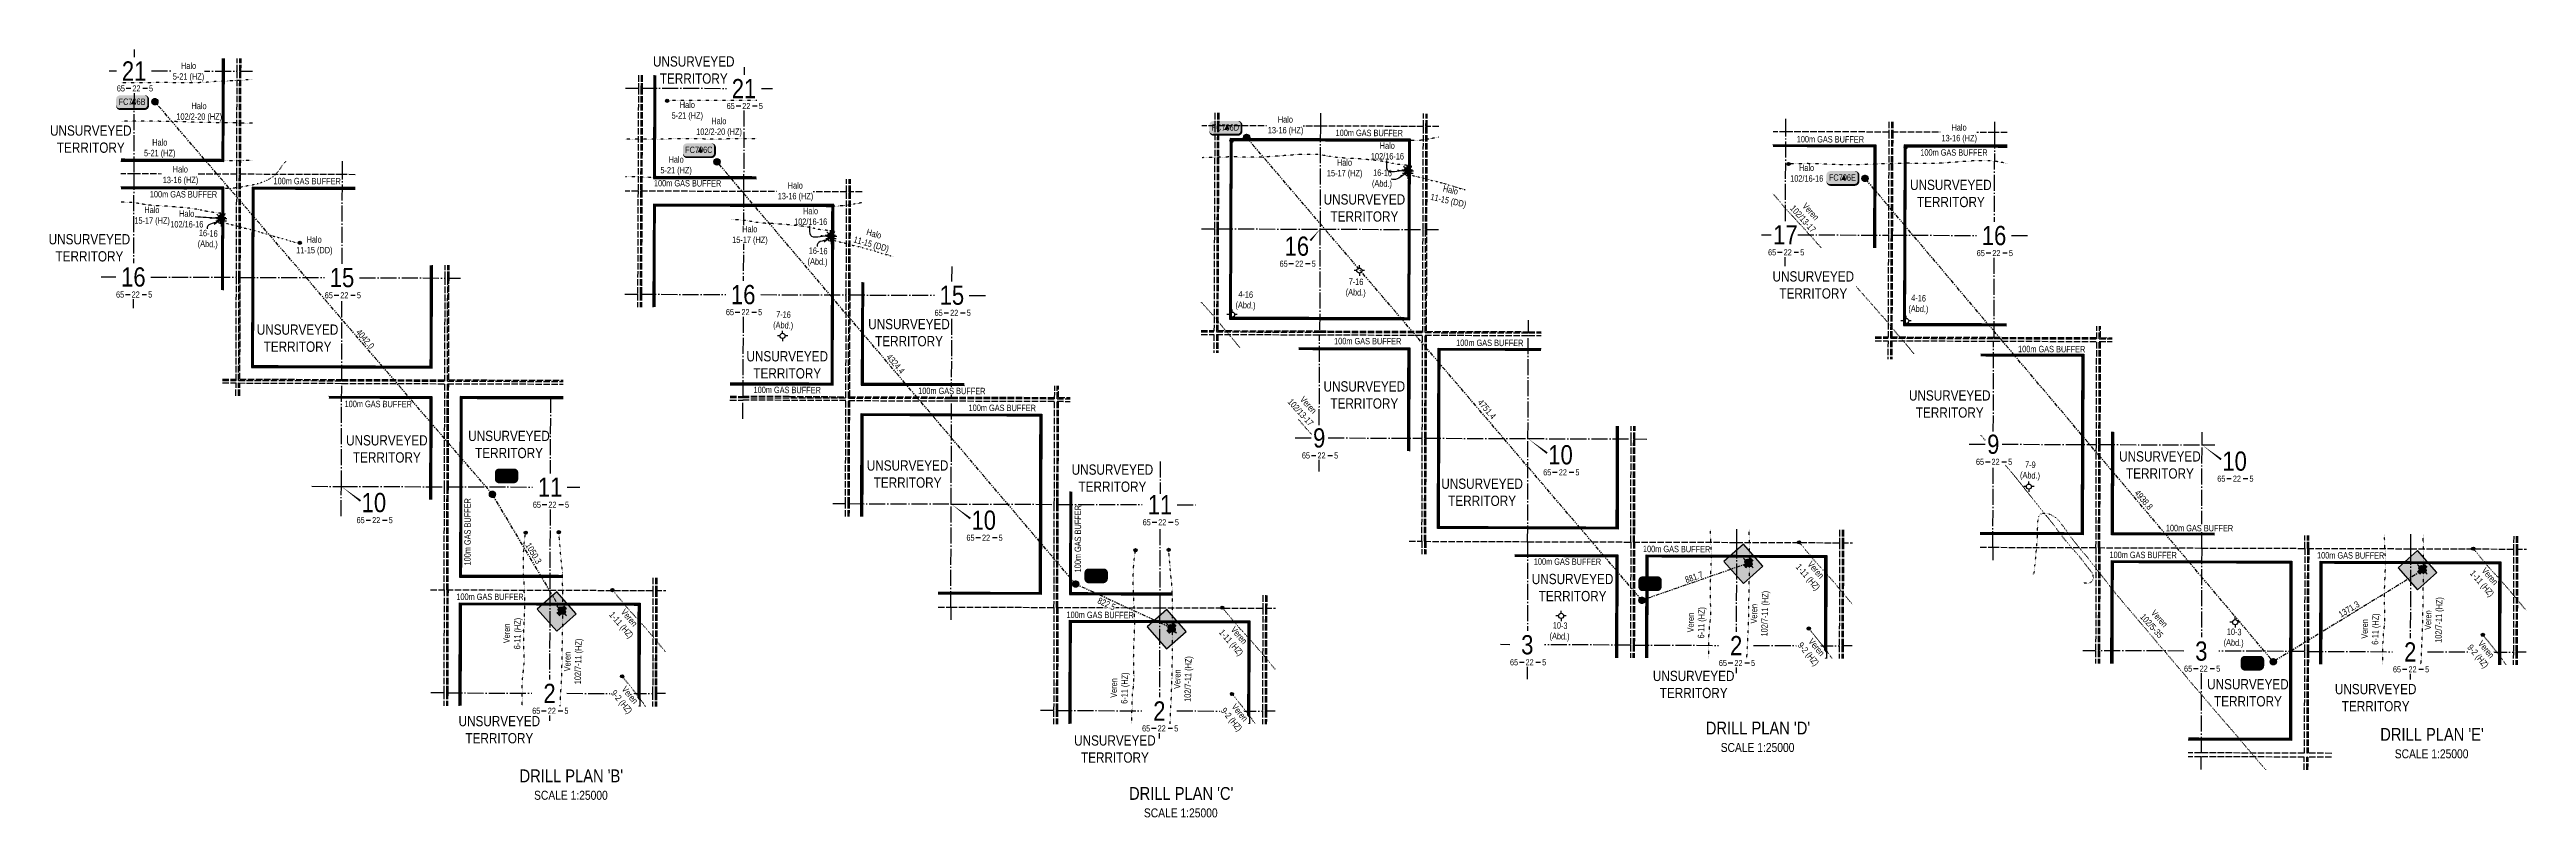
# Model space of a CAD drawing. Extents: x 481150 to 519818, y 6045091 to 6055068.
# Drawn here: x 500502 to 519818, y 6049076 to 6055068 of the extents above; entities that cross this region are included whole.
import ezdxf
from ezdxf.enums import TextEntityAlignment as Align

# ---------------------------------------------------------------- set-up
doc = ezdxf.new("R2010")
doc.units = 0
doc.header["$LTSCALE"] = 5
doc.header["$PDSIZE"] = 0.5
for name, pattern in [('foc-DOT', [1, 0.2, -0.8]), ('foc-DRILLPATH', [14.75, 6, -1.75, 1.75, -1.75, 1.75, -1.75]), ('foc-QUARTERLINE', [33, 25, -3, 2, -3]), ('foc-UNSURVEYED', [12.5, 10, -2.5])]:
    doc.linetypes.add(name, pattern=pattern)
for name, color, linetype in [('10', 1, 'Continuous'), ('9', 3, 'Continuous'), ('ABADATA-DRILL', 8, 'foc-DOT'), ('ABADATA-DRILL-T', 8, 'Continuous'), ('AS-DRILL-T', 8, 'Continuous'), ('AS-TARGET-GAS', 182, 'Continuous'), ('AS-TARGET-GAS-H', 181, 'Continuous'), ('C-WS-S', 8, 'Continuous'), ('DETAIL-T', 7, 'Continuous'), ('DRILL-T', 8, 'Continuous'), ('F-WS-S', 8, 'Continuous'), ('L-BD', 7, 'Continuous'), ('L-MON', 1, 'Continuous'), ('L-QSEC', 8, 'foc-QUARTERLINE'), ('L-SECLBL', 7, 'Continuous'), ('L-UNS-T', 3, 'Continuous'), ('L-USEC', 7, 'foc-UNSURVEYED'), ('P-PDRILLPATH', 12, 'foc-DRILLPATH'), ('P-PROPOSED', 10, 'Continuous'), ('P-PROPOSED-H', 21, 'Continuous')]:
    doc.layers.add(name, color=color, linetype=linetype)
doc.styles.add('80', font='ARIALN.TTF', dxfattribs={"height": 10})
doc.styles.add('80CG', font='ARIALN.TTF', dxfattribs={"height": 10})
doc.styles.add('80L', font='ARIALN.TTF', dxfattribs={"height": 10})
doc.styles.add('SIMPLEX', font='ARIALN.TTF')
doc.dimstyles.new('Compass 5 000', dxfattribs={"dimscale": 5, "dimtxt": 9, "dimasz": 2, "dimexe": 0.2, "dimexo": 0.0625, "dimgap": 0.5, "dimtad": 0, "dimtih": 1, "dimtoh": 1, "dimzin": 0, "dimdsep": 46, "dimtxsty": '80CG', "dimcen": 0.1, "dimse1": 1, "dimse2": 1, "dimclrd": 256, "dimclrt": 256, "dimaunit": 1, "dimadec": 4, "dimazin": 0, "dimtfac": 0.06, "dimtofl": 0, "dimtmove": 0, "dimatfit": 1, "dimfxl": 0.2, "dimtolj": 1, "dimtzin": 0, "dimlwd": -1, "dimarcsym": 0})

msp = doc.modelspace()

# ---------------------------------------------------------------- texts
at = {"layer": 'ABADATA-DRILL-T', "char_height": 49.97779, "attachment_point": 1, "style": '80L'}
for s, width, insert in [('\\pi121.14;Halo\\P\\pi3.3181;102/2-20 (HZ)', 353.37843, (501487.546, 6054653.146)), ('\\pi65.415;Halo\\P\\pi1.3919;5-21 (HZ)', 241.93409, (505351.626, 6054662.136)), ('\\pi121.14;Halo\\P\\pi3.3181;102/2-20 (HZ)', 353.37843, (505541.872, 6054535.409)), ('\\pi65.415;Halo\\P\\pi1.3919;5-21 (HZ)', 241.93409, (501237.151, 6054368.889)), ('\\pi65.415;Halo\\P\\pi1.3919;5-21 (HZ)', 241.93409, (505264.295, 6054235.014))]:
    msp.add_mtext_dynamic_manual_height_columns(s, width=width, gutter_width=50, heights=[0], dxfattribs=dict(at, insert=insert))
for s, width, insert, rotation in [('\\pi46.733;Veren\\P\\pi3.3181;1-11 (HZ)', 241.93409, (514215.29, 6051117.535), 310.7854338), ('\\pi46.733;Veren\\P\\pi3.3181;1-11 (HZ)', 241.93409, (519472.041, 6051068.081), 310.7854338), ('\\pi102.46;Veren\\P\\pi3.3181;102/7-11 (HZ)', 353.37843, (513765.825, 6050487.096), 88.8000081), ('\\pi102.46;Veren\\P\\pi3.3181;102/7-11 (HZ)', 353.37843, (519022.576, 6050437.641), 88.8000081), ('\\pi46.733;Veren\\P\\pi1.2726;6-11 (HZ)', 241.93409, (504039.328, 6050389.509), 88.8000081), ('\\pi46.733;Veren\\P\\pi3.3181;1-11 (HZ)', 241.93409, (504961.092, 6050744.614), 310.7854338), ('\\pi46.733;Veren\\P\\pi3.3181;1-11 (HZ)', 241.93409, (509717.122, 6050607.221), 310.7854338), ('\\pi46.733;Veren\\P\\pi1.2726;6-11 (HZ)', 241.93409, (513272.463, 6050473.972), 88.8000081), ('\\pi46.733;Veren\\P\\pi1.2726;6-11 (HZ)', 241.93409, (518529.214, 6050424.517), 88.8000081), ('\\pi102.46;Veren\\P\\pi3.3181;102/7-11 (HZ)', 353.37843, (504511.627, 6050114.174), 88.8000081), ('\\pi46.733;Veren\\P\\pi1.2726;6-11 (HZ)', 241.93409, (508774.295, 6049963.657), 88.8000081), ('\\pi102.46;Veren\\P\\pi3.3181;102/7-11 (HZ)', 353.37843, (509267.657, 6049976.781), 88.8000081)]:
    msp.add_mtext_dynamic_manual_height_columns(s, width=width, gutter_width=50, heights=[0], dxfattribs=dict(at, insert=insert, rotation=rotation))
at = {"layer": 'AS-TARGET-GAS', "char_height": 49.97779, "attachment_point": 1, "style": '80L'}
for insert, rotation in [((510531.415, 6054443.233), 359.8005438), ((514127.76, 6054393.779), 359.8005438), ((515091.467, 6054290.578), 359.8005438), ((502248.527, 6054067.456), 359.8005438), ((505215.69, 6054050.443), 359.8005438), ((501284.168, 6053964.389), 359.8005438), ((510519.567, 6052818.462), 359.8005438), ((511471.261, 6052805.209), 359.8005438), ((515853.865, 6052756.604), 359.8005438), ((502803.031, 6052328.053), 359.8005438), ((505992.472, 6052437.771), 359.8005438), ((507669.449, 6052297.972), 359.8005438), ((503735.695, 6051042.544), 89.8152602), ((508495.42, 6050988.521), 89.8152602), ((512928.582, 6051196.405), 359.8005438), ((516566.556, 6051150.38), 359.8005438), ((518185.333, 6051146.951), 359.8005438), ((512077.245, 6051097.869), 359.8005438), ((503674.384, 6050823.483), 359.8005438), ((508432.683, 6050682.198), 359.8005438)]:
    msp.add_mtext_dynamic_manual_height_columns('100m GAS BUFFER', width=524.65293, gutter_width=189.916, heights=[0], dxfattribs=dict(at, insert=insert, rotation=rotation))
at = {"layer": 'DETAIL-T', "color": 3, "char_height": 99.95558, "width": 1206.87567, "attachment_point": 1, "style": '80CG'}
for s, insert in [("\\pi203.68;DRILL PLAN 'D'\\P\\pi319.82;{\\H0.7x;SCALE 1:25000}", (513214.798, 6049823.579)), ("\\pi206.82;DRILL PLAN 'E'\\P\\pi319.82;{\\H0.7x;SCALE 1:25000}", (518471.549, 6049774.124)), ("\\pi206.82;DRILL PLAN 'B'\\P\\pi319.82;{\\H0.7x;SCALE 1:25000}", (503960.601, 6049450.657)), ("\\pi203.68;DRILL PLAN 'C'\\P\\pi319.82;{\\H0.7x;SCALE 1:25000}", (508716.631, 6049313.264))]:
    msp.add_mtext(s, dxfattribs=dict(at, insert=insert))
at = {"layer": 'DRILL-T', "char_height": 49.97779, "attachment_point": 1, "style": '80L'}
for s, width, insert in [('\\pi72.268;Halo\\P\\pi3.3181;102/16-16', 255.63878, (510803.427, 6054343.421)), ('\\pi81.336;Halo\\P\\pi3.3181;15-17 (HZ)', 273.77533, (510460.248, 6054211.973)), ('\\pi72.268;Halo\\P\\pi3.3181;102/16-16', 255.63878, (514073.028, 6054170.437)), ('\\pi81.336;Halo\\P\\pi3.3181;15-17 (HZ)', 273.77533, (501160.061, 6053842.106)), ('\\pi72.268;Halo\\P\\pi3.3181;102/16-16', 255.63878, (501440.263, 6053812.859)), ('\\pi84.506;Halo\\P\\pi3.3181;11-15 (DD)', 280.11631, (502422.06, 6053611.147))]:
    msp.add_mtext_dynamic_manual_height_columns(s, width=width, gutter_width=49.978, heights=[0], dxfattribs=dict(at, insert=insert))
for s, width, insert, rotation in [('\\pi7.6818;16-16\\P\\pi1.9715;(Abd.)', 152.92181, (510817.482, 6054134.516), 357.7236061), ('\\pi84.506;Halo\\P\\pi3.3181;11-15 (DD)', 280.11631, (511293.449, 6054027.837), 347.2970362), ('\\pi53.586;Veren\\P\\pi3.3181;102/13-17', 255.63878, (514168.577, 6053917.811), 312.1077422), ('\\pi7.6818;16-16\\P\\pi1.9715;(Abd.)', 152.92181, (501660.136, 6053663.193), 357.7236061), ('\\pi84.506;Halo\\P\\pi3.3181;11-15 (DD)', 280.11631, (506800.509, 6053694.154), 344.1554423), ('\\pi7.6818;16-16\\P\\pi1.9715;(Abd.)', 152.92181, (506416.166, 6053525.8), 357.7236061), ('\\pi-39.322;7-16\\P\\pi-59.197;(Abd.)', 30.58436, (510673.749, 6053282.8), 357.7236061), ('\\pi-40.311;4-16\\P\\pi-59.197;(Abd.)', 30.58436, (509814.431, 6053182.946), 357.7236061), ('\\pi-40.311;4-16\\P\\pi-59.197;(Abd.)', 30.58436, (515062, 6053154.471), 357.7236061), ('\\pi-39.322;7-16\\P\\pi-59.197;(Abd.)', 30.58436, (506208.782, 6053026.653), 357.7236061), ('\\pi53.586;Veren\\P\\pi3.3181;102/13-17', 255.63878, (510250.44, 6052408.106), 312.1077422), ('\\pi-23.47;7-9\\P\\pi-59.197;(Abd.)', 30.58436, (515932.622, 6051854.822), 357.7236061), ('\\pi-37.566;10-3\\P\\pi-59.197;(Abd.)', 30.58436, (512263.825, 6050599.582), 357.7236061), ('\\pi37.836;Veren\\P\\pi3.3181;102/5-35', 224.13846, (516898.272, 6050730.346), 312.1077422), ('\\pi-37.566;10-3\\P\\pi-59.197;(Abd.)', 30.58436, (517520.576, 6050550.127), 357.7236061)]:
    msp.add_mtext_dynamic_manual_height_columns(s, width=width, gutter_width=49.978, heights=[0], dxfattribs=dict(at, insert=insert, rotation=rotation))
at = {"layer": 'L-BD', "linetype": 'Continuous', "style": '80L'}
for s, rotation, p in [('4042.0', 310.6748, (502963.853, 6052809.364)), ('4324.4', 310.3277, (507099.854, 6052615.654)), ('4751.4', 310.4832, (511711.083, 6052261.714)), ('1050.3', 300.6804, (504276.642, 6051137.484)), ('881.7', 19.2108, (513326.152, 6050951.517))]:
    msp.add_text(s, height=49.9778, rotation=rotation, dxfattribs=at).set_placement(p, align=Align.MIDDLE)
at = {"layer": 'L-BD', "style": '80L'}
for s, rotation, p in [('4938.8', 310.1688, (516833.783, 6051554.443)), ('1371.3', 31.5121, (518433.981, 6050701.139))]:
    msp.add_text(s, height=49.9778, rotation=rotation, dxfattribs=at).set_placement(p, align=Align.MIDDLE)
at = {"layer": 'L-UNS-T', "color": 3, "char_height": 79.96446, "attachment_point": 5, "style": '80L'}
for insert in [(505525.687, 6054908.077), (500823.52, 6054368.769), (515329.563, 6053944.76), (510755.837, 6053831.625), (500812.655, 6053520.749), (514256.632, 6053230.864), (502435.821, 6052815.574), (507204.401, 6052858.584), (506254.926, 6052607.579), (510755.115, 6052372.476), (515320.604, 6052301.796), (503132.301, 6051951.536), (504085.063, 6051986.081), (516959.982, 6051826.136), (507193.275, 6051755.316), (508790.855, 6051723.088), (511673.842, 6051612.989), (512379.48, 6050869.45), (513323.764, 6050113.175), (517646.229, 6050048.552), (518642.35, 6050010.32), (504009.52, 6049760.529), (508810.208, 6049609.684)]:
    msp.add_mtext_dynamic_manual_height_columns('UNSURVEYED TERRITORY', width=126.41375, gutter_width=47.5, heights=[0], dxfattribs=dict(at, insert=insert))

# ---------------------------------------------------------------- blocks, each defined once
blk = doc.blocks.new('L-SECLBL')
at = {"layer": '9', "color": 7}
for p, q in [((-5.1, -27.8), (-12.3, -27.8)), ((20.7, -27.8), (13.5, -27.8))]:
    blk.add_line(p, q, dxfattribs=at)
at = {"layer": '10', "color": 2, "style": 'SIMPLEX'}
blk.add_attdef('SEC', text='', height=30, dxfattribs=at).set_placement((0, 0), align=Align.MIDDLE)
at = {"layer": '10', "color": 5, "style": '80L'}
blk.add_attdef('TWP', text='', height=9.5, dxfattribs=at).set_placement((-14.4, -27.4), align=Align.MIDDLE_RIGHT)
blk.add_attdef('RGE', text='', height=9.5, dxfattribs=at).set_placement((3.6, -27.4), align=Align.MIDDLE_CENTER)
blk.add_attdef('MER', text='', height=9.5, dxfattribs=at).set_placement((23.2, -27.4), align=Align.MIDDLE_LEFT)
blk = doc.blocks.new('BH-Existing')
at = {"layer": 'AS-DRILL-T'}
h = blk.add_hatch(color=256, dxfattribs=at)
h.dxf.hatch_style = 1
edge = h.paths.add_edge_path()
edge.add_arc((0, 0), 0.5, 0, 360)
blk.add_circle((0, 0), 0.5, dxfattribs=at)
blk = doc.blocks.new('GABD')
for p, q in [((-0.81, 0), (-1.62, 0)), ((0, 0.81), (0, 1.62)), ((1.62, 0), (0.81, 0)), ((0, -0.81), (0, -1.62))]:
    blk.add_line(p, q)
blk.add_circle((0, 0), 0.8)
blk = doc.blocks.new('GAS')
h = blk.add_hatch(color=255)
h.dxf.hatch_style = 1
edge = h.paths.add_edge_path()
edge.add_arc((0, 0), 0.9, 0, 360)
for p, q in [((-0.81, 0), (-1.62, 0)), ((-0.57, 0.57), (-1.14, 1.14)), ((0, 0.81), (0, 1.62)), ((0.57, 0.57), (1.14, 1.14)), ((1.62, 0), (0.81, 0)), ((-0.57, -0.57), (-1.14, -1.14)), ((0, -0.81), (0, -1.62)), ((1.14, -1.14), (0.57, -0.57))]:
    blk.add_line(p, q)
blk.add_circle((0, 0), 0.8)
blk = doc.blocks.new('WC')
at = {"layer": 'L-MON'}
h = blk.add_hatch(color=255, dxfattribs=at)
h.dxf.hatch_style = 1
edge = h.paths.add_edge_path()
edge.add_arc((0, 0), 0.9, 0, 360)
at = {"layer": 'L-MON', "color": 240, "flags": 128}
for points in [[(-0.62, 0.5), (-1.23, 1.12)], [(0.52, 0.61), (1.13, 1.21)], [(-1.18, -1.18), (-0.56, -0.57)], [(1.16, -1.18), (0.56, -0.57)]]:
    blk.add_lwpolyline(points, dxfattribs=at)
at = {"layer": 'L-MON', "color": 240}
for radius in [0.8, 0.373]:
    blk.add_circle((0, 0), radius, dxfattribs=at)
blk = doc.blocks.new('*U386')
h = blk.add_hatch(color=254)
edge = h.paths.add_edge_path()
edge.add_line((-11.5, -11.5), (11.5, -11.5))
edge.add_arc((11.5, -5.5), 6, 270, 360)
edge.add_line((17.5, -5.5), (17.5, 4))
edge.add_arc((11.5, 4), 6, 0, 90)
edge.add_line((11.5, 10), (-11.5, 10))
edge.add_arc((-11.5, 4), 6, 90, 180)
edge.add_line((-17.5, 4), (-17.5, -5.5))
edge.add_arc((-11.5, -5.5), 6, 180, 270)
at = {"color": 1, "flags": 128}
blk.add_lwpolyline([(-11.5, -11.5, 3, 3, 0), (11.5, -11.5, 3, 3, 0.414214), (17.5, -5.5, 3, 3, 0), (17.5, 4, 3, 0, 0.414214), (11.5, 10, 0, 0, 0), (-11.5, 10, 0, 0, 0.414214), (-17.5, 4, 0, 0, 0), (-17.5, -5.5, 0, 3, 0.414214)], format="xyseb", close=True, dxfattribs=at)
blk.add_lwpolyline([(5.8, -3.4, 0, 10, 0), (0, 0, 5, 5, 0)], format="xyseb", dxfattribs=at)
at = {"color": 1, "style": '80'}
blk.add_attdef('ENTER_TEXT_001', (-36, -5), '', height=10, dxfattribs=at)
blk = doc.blocks.new('*U387')
h = blk.add_hatch(color=254)
edge = h.paths.add_edge_path()
edge.add_line((-19, -11.5), (19, -11.5))
edge.add_arc((19, -5.5), 6, 270, 360)
edge.add_line((25, -5.5), (25, 4))
edge.add_arc((19, 4), 6, 0, 90)
edge.add_line((19, 10), (-19, 10))
edge.add_arc((-19, 4), 6, 90, 180)
edge.add_line((-25, 4), (-25, -5.5))
edge.add_arc((-19, -5.5), 6, 180, 270)
at = {"color": 1, "flags": 128}
blk.add_lwpolyline([(-19, -11.5, 3, 3, 0), (19, -11.5, 3, 3, 0.414214), (25, -5.5, 3, 3, 0), (25, 4, 3, 0, 0.414214), (19, 10, 0, 0, 0), (-19, 10, 0, 0, 0.414214), (-25, 4, 0, 0, 0), (-25, -5.5, 0, 3, 0.414214)], format="xyseb", close=True, dxfattribs=at)
blk.add_lwpolyline([(5.8, -3.4, 0, 10, 0), (0, 0, 5, 5, 0)], format="xyseb", dxfattribs=at)
at = {"color": 1, "style": '80'}
blk.add_attdef('ENTER_TEXT_001', (-36, -5), '', height=10, dxfattribs=at)
blk = doc.blocks.new('*U375')
h = blk.add_hatch(color=254)
edge = h.paths.add_edge_path()
edge.add_line((-11.5, -11.5), (11.5, -11.5))
edge.add_arc((11.5, -5.5), 6, 270, 360)
edge.add_line((17.5, -5.5), (17.5, 4))
edge.add_arc((11.5, 4), 6, 0, 90)
edge.add_line((11.5, 10), (-11.5, 10))
edge.add_arc((-11.5, 4), 6, 90, 180)
edge.add_line((-17.5, 4), (-17.5, -5.5))
edge.add_arc((-11.5, -5.5), 6, 180, 270)
at = {"color": 1, "flags": 128}
blk.add_lwpolyline([(-11.5, -11.5, 3, 3, 0), (11.5, -11.5, 3, 3, 0.414214), (17.5, -5.5, 3, 3, 0), (17.5, 4, 3, 0, 0.414214), (11.5, 10, 0, 0, 0), (-11.5, 10, 0, 0, 0.414214), (-17.5, 4, 0, 0, 0), (-17.5, -5.5, 0, 3, 0.414214)], format="xyseb", close=True, dxfattribs=at)
blk.add_lwpolyline([(5.8, -3.4, 0, 10, 0), (0, 0, 5, 5, 0)], format="xyseb", dxfattribs=at)
at = {"color": 1, "style": '80'}
blk.add_attdef('ENTER_TEXT_001', (-36, -5), '', height=10, dxfattribs=at)
blk = doc.blocks.new('*U376')
h = blk.add_hatch(color=254)
edge = h.paths.add_edge_path()
edge.add_line((-19, -11.5), (19, -11.5))
edge.add_arc((19, -5.5), 6, 270, 360)
edge.add_line((25, -5.5), (25, 4))
edge.add_arc((19, 4), 6, 0, 90)
edge.add_line((19, 10), (-19, 10))
edge.add_arc((-19, 4), 6, 90, 180)
edge.add_line((-25, 4), (-25, -5.5))
edge.add_arc((-19, -5.5), 6, 180, 270)
at = {"color": 1, "flags": 128}
blk.add_lwpolyline([(-19, -11.5, 3, 3, 0), (19, -11.5, 3, 3, 0.414214), (25, -5.5, 3, 3, 0), (25, 4, 3, 0, 0.414214), (19, 10, 0, 0, 0), (-19, 10, 0, 0, 0.414214), (-25, 4, 0, 0, 0), (-25, -5.5, 0, 3, 0.414214)], format="xyseb", close=True, dxfattribs=at)
blk.add_lwpolyline([(5.8, -3.4, 0, 10, 0), (0, 0, 5, 5, 0)], format="xyseb", dxfattribs=at)
at = {"color": 1, "style": '80'}
blk.add_attdef('ENTER_TEXT_001', (-36, -5), '', height=10, dxfattribs=at)
blk = doc.blocks.new('*U377')
h = blk.add_hatch(color=254)
edge = h.paths.add_edge_path()
edge.add_line((-11.5, -11.5), (11.5, -11.5))
edge.add_arc((11.5, -5.5), 6, 270, 360)
edge.add_line((17.5, -5.5), (17.5, 4))
edge.add_arc((11.5, 4), 6, 0, 90)
edge.add_line((11.5, 10), (-11.5, 10))
edge.add_arc((-11.5, 4), 6, 90, 180)
edge.add_line((-17.5, 4), (-17.5, -5.5))
edge.add_arc((-11.5, -5.5), 6, 180, 270)
at = {"color": 1, "flags": 128}
blk.add_lwpolyline([(-11.5, -11.5, 3, 3, 0), (11.5, -11.5, 3, 3, 0.414214), (17.5, -5.5, 3, 3, 0), (17.5, 4, 3, 0, 0.414214), (11.5, 10, 0, 0, 0), (-11.5, 10, 0, 0, 0.414214), (-17.5, 4, 0, 0, 0), (-17.5, -5.5, 0, 3, 0.414214)], format="xyseb", close=True, dxfattribs=at)
blk.add_lwpolyline([(5.8, -3.4, 0, 10, 0), (0, 0, 5, 5, 0)], format="xyseb", dxfattribs=at)
at = {"color": 1, "style": '80'}
blk.add_attdef('ENTER_TEXT_001', (-36, -5), '', height=10, dxfattribs=at)
blk = doc.blocks.new('*U378')
h = blk.add_hatch(color=254)
edge = h.paths.add_edge_path()
edge.add_line((-19, -11.5), (19, -11.5))
edge.add_arc((19, -5.5), 6, 270, 360)
edge.add_line((25, -5.5), (25, 4))
edge.add_arc((19, 4), 6, 0, 90)
edge.add_line((19, 10), (-19, 10))
edge.add_arc((-19, 4), 6, 90, 180)
edge.add_line((-25, 4), (-25, -5.5))
edge.add_arc((-19, -5.5), 6, 180, 270)
at = {"color": 1, "flags": 128}
blk.add_lwpolyline([(-19, -11.5, 3, 3, 0), (19, -11.5, 3, 3, 0.414214), (25, -5.5, 3, 3, 0), (25, 4, 3, 0, 0.414214), (19, 10, 0, 0, 0), (-19, 10, 0, 0, 0.414214), (-25, 4, 0, 0, 0), (-25, -5.5, 0, 3, 0.414214)], format="xyseb", close=True, dxfattribs=at)
blk.add_lwpolyline([(5.8, -3.4, 0, 10, 0), (0, 0, 5, 5, 0)], format="xyseb", dxfattribs=at)
at = {"color": 1, "style": '80'}
blk.add_attdef('ENTER_TEXT_001', (-36, -5), '', height=10, dxfattribs=at)
blk = doc.blocks.new('*U379')
h = blk.add_hatch(color=254)
edge = h.paths.add_edge_path()
edge.add_line((-11.5, -11.5), (11.5, -11.5))
edge.add_arc((11.5, -5.5), 6, 270, 360)
edge.add_line((17.5, -5.5), (17.5, 4))
edge.add_arc((11.5, 4), 6, 0, 90)
edge.add_line((11.5, 10), (-11.5, 10))
edge.add_arc((-11.5, 4), 6, 90, 180)
edge.add_line((-17.5, 4), (-17.5, -5.5))
edge.add_arc((-11.5, -5.5), 6, 180, 270)
at = {"color": 1, "flags": 128}
blk.add_lwpolyline([(-11.5, -11.5, 3, 3, 0), (11.5, -11.5, 3, 3, 0.414214), (17.5, -5.5, 3, 3, 0), (17.5, 4, 3, 0, 0.414214), (11.5, 10, 0, 0, 0), (-11.5, 10, 0, 0, 0.414214), (-17.5, 4, 0, 0, 0), (-17.5, -5.5, 0, 3, 0.414214)], format="xyseb", close=True, dxfattribs=at)
blk.add_lwpolyline([(5.8, -3.4, 0, 10, 0), (0, 0, 5, 5, 0)], format="xyseb", dxfattribs=at)
at = {"color": 1, "style": '80'}
blk.add_attdef('ENTER_TEXT_001', (-36, -5), '', height=10, dxfattribs=at)
blk = doc.blocks.new('*U380')
h = blk.add_hatch(color=254)
edge = h.paths.add_edge_path()
edge.add_line((-19, -11.5), (19, -11.5))
edge.add_arc((19, -5.5), 6, 270, 360)
edge.add_line((25, -5.5), (25, 4))
edge.add_arc((19, 4), 6, 0, 90)
edge.add_line((19, 10), (-19, 10))
edge.add_arc((-19, 4), 6, 90, 180)
edge.add_line((-25, 4), (-25, -5.5))
edge.add_arc((-19, -5.5), 6, 180, 270)
at = {"color": 1, "flags": 128}
blk.add_lwpolyline([(-19, -11.5, 3, 3, 0), (19, -11.5, 3, 3, 0.414214), (25, -5.5, 3, 3, 0), (25, 4, 3, 0, 0.414214), (19, 10, 0, 0, 0), (-19, 10, 0, 0, 0.414214), (-25, 4, 0, 0, 0), (-25, -5.5, 0, 3, 0.414214)], format="xyseb", close=True, dxfattribs=at)
blk.add_lwpolyline([(5.8, -3.4, 0, 10, 0), (0, 0, 5, 5, 0)], format="xyseb", dxfattribs=at)
at = {"color": 1, "style": '80'}
blk.add_attdef('ENTER_TEXT_001', (-36, -5), '', height=10, dxfattribs=at)
blk = doc.blocks.new('plbh')
at = {"layer": 'L-MON'}
h = blk.add_hatch(color=255, dxfattribs=at)
h.dxf.hatch_style = 1
edge = h.paths.add_edge_path()
edge.add_arc((0, 0), 1.16, 0, 360)
h = blk.add_hatch(color=256, dxfattribs=at)
h.dxf.hatch_style = 1
h.paths.add_polyline_path([(-0.96, 0, 1), (0.96, 0, 1)])
h.paths.add_polyline_path([(0.91, 0, -1), (-0.91, 0, -1)], flags=16)
h.paths.add_polyline_path([(0.45, 0, -1), (-0.45, 0, -1)], flags=0)
h = blk.add_hatch(color=256, dxfattribs=at)
h.dxf.hatch_style = 1
h.paths.add_polyline_path([(-0.45, 0, 1), (0.45, 0, 1)])
h.paths.add_polyline_path([(0.4, 0, -1), (-0.4, 0, -1)], flags=16)
at = {"layer": 'L-MON', "color": 240}
for radius in [0.96, 0.91, 0.45, 0.4]:
    blk.add_circle((0, 0), radius, dxfattribs=at)

# ---------------------------------------------------------------- hatches: boundary and pattern name
at = {"layer": 'P-PROPOSED-H'}
h = msp.add_hatch(color=256, dxfattribs=at)
h.dxf.hatch_style = 1
h.paths.add_polyline_path([(513711.777, 6050902.089), (513863.865, 6051036.493), (513712.128, 6051208.196), (513560.04, 6051073.792)])
h = msp.add_hatch(color=256, dxfattribs=at)
h.dxf.hatch_style = 1
h.paths.add_polyline_path([(518968.528, 6050852.635), (519120.616, 6050987.039), (518968.879, 6051158.741), (518816.791, 6051024.337)])
h = msp.add_hatch(color=256, dxfattribs=at)
h.dxf.hatch_style = 1
h.paths.add_polyline_path([(504457.579, 6050529.168), (504609.667, 6050663.572), (504457.931, 6050835.274), (504305.842, 6050700.87)])
h = msp.add_hatch(color=256, dxfattribs=at)
h.dxf.hatch_style = 1
h.paths.add_polyline_path([(509213.609, 6050391.775), (509365.698, 6050526.179), (509213.961, 6050697.881), (509061.872, 6050563.478)])

# ---------------------------------------------------------------- linework, layer by layer
at = {"layer": 'ABADATA-DRILL', "flags": 128}
for points in [[(502084.522, 6054835.442), (502076.469, 6054834.763), (502057.673, 6054833.118), (502038.957, 6054831.533), (502020.082, 6054829.959), (502001.147, 6054828.605), (501982.363, 6054827.37), (501963.498, 6054826.126), (501944.744, 6054825.011), (501925.831, 6054824.047), (501907.088, 6054823.312), (501888.366, 6054822.637), (501869.614, 6054822.073), (501850.882, 6054821.548), (501832.159, 6054820.663), (501813.425, 6054819.438), (501794.649, 6054818.003), (501775.974, 6054816.418), (501757.288, 6054814.734), (501738.542, 6054813.149), (501719.857, 6054811.754), (501701.053, 6054810.559), (501682.311, 6054809.834), (501663.57, 6054809.53), (501644.709, 6054809.265), (501625.928, 6054809.131), (501607.088, 6054809.116), (501588.328, 6054809.052), (501569.467, 6054808.887), (501550.597, 6054808.833), (501531.767, 6054808.918), (501512.807, 6054808.884), (501493.987, 6054808.97), (501475.218, 6054809.175), (501456.488, 6054809.36), (501437.759, 6054809.616), (501419, 6054809.931), (501400.261, 6054810.106), (501381.491, 6054810.161), (501362.721, 6054810.157), (501343.9, 6054810.022), (501325.229, 6054809.867), (501306.469, 6054809.682), (501287.708, 6054809.358), (501268.966, 6054808.963), (501250.195, 6054808.688), (501231.424, 6054808.454), (501212.663, 6054808.059), (501193.911, 6054807.614), (501175.15, 6054807.419), (501156.37, 6054807.435), (501137.67, 6054807.44), (501118.95, 6054807.435), (501100.19, 6054807.49), (501081.41, 6054807.506), (501062.62, 6054807.421), (501061.131, 6054807.422)], [(506017.077, 6054671.455), (506006.225, 6054671.296), (505987.454, 6054671.061), (505968.693, 6054670.666), (505949.941, 6054670.222), (505931.181, 6054670.027), (505912.401, 6054670.042), (505893.701, 6054670.047), (505874.98, 6054670.042), (505856.221, 6054670.098), (505837.441, 6054670.113), (505818.65, 6054670.029), (505799.85, 6054670.044), (505781.08, 6054670.139), (505762.321, 6054670.175), (505743.58, 6054670.14), (505724.83, 6054670.095), (505706.03, 6054670.141), (505687.241, 6054670.286), (505668.461, 6054670.441), (505649.731, 6054670.487), (505631.021, 6054670.442), (505612.261, 6054670.537), (505593.522, 6054670.812), (505574.783, 6054671.077), (505556.014, 6054671.273), (505537.284, 6054671.388), (505518.524, 6054671.453), (505499.764, 6054671.448), (505480.984, 6054671.384), (505462.223, 6054671.319), (505443.453, 6054671.204), (505424.682, 6054671.01), (505405.921, 6054670.675), (505387.15, 6054670.27), (505368.398, 6054669.826), (505349.626, 6054669.291), (505337.404, 6054668.883), (505318.422, 6054668.22)], [(502083.311, 6054494.14), (502078.604, 6054494.034), (502059.823, 6054493.759), (502041.073, 6054493.654), (502022.283, 6054493.81), (502003.565, 6054494.265), (501984.806, 6054494.67), (501966.047, 6054495.015), (501947.298, 6054495.381), (501928.54, 6054495.796), (501909.781, 6054496.161), (501891.012, 6054496.436), (501872.262, 6054496.612), (501853.502, 6054496.687), (501834.753, 6054496.882), (501815.994, 6054497.178), (501797.255, 6054497.363), (501778.475, 6054497.578), (501759.737, 6054498.053), (501740.979, 6054498.569), (501722.21, 6054498.994), (501703.461, 6054499.339), (501684.652, 6054499.725), (501665.614, 6054500.191), (501646.875, 6054500.566), (501628.086, 6054500.882), (501609.308, 6054501.407), (501590.551, 6054502.172), (501571.783, 6054502.928), (501553.035, 6054503.603), (501534.287, 6054504.208), (501515.539, 6054504.773), (501496.811, 6054505.228), (501478.012, 6054505.694), (501459.264, 6054506.169), (501440.506, 6054506.634), (501421.757, 6054507.07), (501403.008, 6054507.405), (501384.249, 6054507.68), (501365.49, 6054507.865), (501346.74, 6054508.081), (501327.991, 6054508.296), (501309.241, 6054508.451), (501290.482, 6054508.617), (501271.733, 6054508.822), (501252.973, 6054509.037), (501234.214, 6054509.222), (501215.474, 6054509.328), (501196.744, 6054509.363), (501178.004, 6054509.398), (501159.274, 6054509.473), (501140.525, 6054509.549), (501121.464, 6054509.535), (501102.754, 6054509.33), (501084.012, 6054508.975), (501065.271, 6054508.59), (501060.011, 6054508.466)], [(506015.954, 6054371.565), (506009.003, 6054371.645), (505990.244, 6054371.83), (505971.504, 6054371.935), (505952.774, 6054371.97), (505934.034, 6054372.006), (505915.305, 6054372.081), (505896.555, 6054372.156), (505877.495, 6054372.142), (505858.784, 6054371.937), (505840.043, 6054371.583), (505821.301, 6054371.198), (505802.539, 6054370.753), (505783.798, 6054370.228), (505765.065, 6054369.614), (505746.433, 6054368.938), (505727.69, 6054368.234), (505708.969, 6054367.699), (505690.288, 6054367.624), (505671.549, 6054367.919), (505652.811, 6054368.414), (505634.083, 6054369.039), (505615.335, 6054369.695), (505596.577, 6054370.29), (505577.829, 6054370.875), (505559.091, 6054371.38), (505540.382, 6054371.686), (505521.622, 6054371.811), (505502.852, 6054371.866), (505484.092, 6054371.871), (505465.302, 6054371.767), (505446.531, 6054371.622), (505427.8, 6054371.407), (505409.089, 6054371.102), (505390.328, 6054370.768), (505371.577, 6054370.583), (505352.797, 6054370.488), (505334.006, 6054370.244), (505315.245, 6054369.849), (505296.483, 6054369.364), (505277.771, 6054368.889), (505259.01, 6054368.545), (505240.259, 6054368.28), (505221.498, 6054368.175), (505202.728, 6054368.171), (505183.958, 6054368.226), (505165.179, 6054368.361), (505146.419, 6054368.487), (505127.65, 6054368.682), (505108.891, 6054368.927), (505090.131, 6054369.113), (505071.401, 6054369.218), (505052.632, 6054369.263), (505033.872, 6054369.288), (505015.102, 6054369.294), (504996.301, 6054369.209), (504992.592, 6054369.175)], [(511087.604, 6054117.907), (511087.604, 6054117.907), (511087.584, 6054117.827), (511087.564, 6054117.757), (511087.424, 6054117.768), (511087.414, 6054117.778), (511087.295, 6054117.998), (511087.167, 6054118.559), (511087.12, 6054119.419), (511087.134, 6054120.639), (511087.3, 6054122.138), (511087.422, 6054122.748), (511087.686, 6054123.767), (511088.342, 6054125.524), (511089.288, 6054127.271), (511090.454, 6054128.897), (511091.669, 6054130.282), (511092.813, 6054131.298), (511093.985, 6054131.924), (511095.317, 6054132.379), (511096.649, 6054132.874), (511097.76, 6054133.38), (511099.133, 6054134.135), (511100.536, 6054134.9), (511101.919, 6054135.645), (511103.352, 6054136.47), (511104.805, 6054137.305), (511106.268, 6054138.13), (511107.741, 6054138.984), (511109.184, 6054139.839), (511110.647, 6054140.724), (511112.12, 6054141.608), (511113.574, 6054142.523), (511114.355, 6054143.02), (511116.039, 6054144.084), (511116.43, 6054144.323), (511118.054, 6054145.407), (511119.619, 6054146.641), (511120.843, 6054147.947), (511121.748, 6054149.184), (511122.512, 6054150.341), (511122.886, 6054151.349), (511122.828, 6054152.08), (511122.71, 6054152.64), (511122.902, 6054153.139), (511123.284, 6054153.548), (511123.615, 6054153.937), (511123.896, 6054154.286), (511124.107, 6054154.555), (511124.248, 6054154.785), (511124.349, 6054155.024), (511124.4, 6054155.294), (511124.431, 6054155.584), (511124.462, 6054155.804), (511124.432, 6054155.984), (511124.353, 6054156.154), (511124.454, 6054156.454), (511124.615, 6054156.593), (511124.725, 6054156.703), (511124.815, 6054156.792), (511124.886, 6054156.842), (511124.976, 6054156.842), (511125.136, 6054156.841), (511125.316, 6054156.891), (511125.466, 6054157.01), (511125.577, 6054157.17), (511125.687, 6054157.329), (511125.788, 6054157.459), (511125.848, 6054157.539), (511125.859, 6054157.659), (511125.819, 6054157.749), (511125.799, 6054157.859), (511125.79, 6054158.009), (511125.81, 6054158.119), (511125.861, 6054158.229), (511125.891, 6054158.449), (511125.873, 6054158.759), (511125.853, 6054158.959), (511125.943, 6054158.838), (511126.092, 6054158.578), (511126.251, 6054158.397), (511126.421, 6054158.197), (511126.59, 6054157.976), (511126.789, 6054157.815), (511126.979, 6054157.705), (511126.979, 6054157.665), (511126.959, 6054157.665), (511126.699, 6054157.676), (511125.949, 6054157.708), (511124.939, 6054157.842), (511123.6, 6054158.147), (511122.222, 6054158.532), (511120.503, 6054158.978), (511118.445, 6054159.416), (511116.246, 6054159.724), (511113.407, 6054160.004), (511110.838, 6054160.233), (511107.729, 6054160.564), (511104.67, 6054160.955), (511100.922, 6054161.529), (511097.205, 6054162.123), (511093.027, 6054162.778), (511088.569, 6054163.454), (511083.702, 6054164.242), (511079.245, 6054164.998), (511073.678, 6054165.918), (511069.071, 6054166.605), (511062.763, 6054167.378), (511056.316, 6054168.011), (511049.598, 6054168.625), (511042.62, 6054169.281), (511035.553, 6054169.956), (511027.895, 6054170.714), (511020.258, 6054171.552), (511012.012, 6054172.602), (511004.076, 6054173.76), (510995.701, 6054175.151), (510987.417, 6054176.691), (510978.693, 6054178.482), (510970.21, 6054180.383), (510961.158, 6054182.506), (510952.335, 6054184.528), (510944.501, 6054186.257), (510934.929, 6054188.251), (510926.395, 6054189.952), (510916.582, 6054191.848), (510907.438, 6054193.531), (510904.38, 6054194.092), (510897.464, 6054195.307), (510888.479, 6054196.79), (510878.465, 6054198.286), (510869.579, 6054199.518), (510859.684, 6054200.814), (510835.154, 6054203.603), (510813.061, 6054205.663), (510793.878, 6054207.623), (510774.666, 6054209.672), (510755.372, 6054211.422), (510736.158, 6054213.102), (510716.994, 6054214.812), (510697.999, 6054216.27), (510678.543, 6054217.501), (510659.338, 6054218.681), (510641.601, 6054219.695), (510622.954, 6054220.613), (510603.687, 6054221.333), (510584.97, 6054222.11), (510566.055, 6054223.619), (510546.862, 6054225.519), (510527.818, 6054227.288), (510508.978, 6054229.876), (510490.079, 6054233.074), (510481.214, 6054234.577), (510471.241, 6054236.363), (510453.143, 6054239.628), (510444.418, 6054241.13), (510434.514, 6054242.786), (510424.889, 6054244.271), (510415.614, 6054245.475), (510406.807, 6054246.527), (510396.731, 6054247.613), (510387.684, 6054248.366), (510377.796, 6054248.892), (510358.438, 6054249.382), (510339.218, 6054249.522), (510320.289, 6054249.7), (510301.36, 6054249.979), (510282.299, 6054249.868), (510263.047, 6054249.238), (510243.783, 6054248.298), (510224.479, 6054247.098), (510205.134, 6054245.778), (510186.149, 6054244.377), (510166.803, 6054242.917), (510147.628, 6054241.546), (510128.413, 6054240.166), (510108.958, 6054238.696), (510089.973, 6054237.335), (510070.438, 6054235.986), (510051.123, 6054234.596), (510031.988, 6054233.365), (510012.674, 6054232.235), (509993.34, 6054231.026), (509974.175, 6054229.845), (509957.082, 6054229.057), (509937.95, 6054228.586), (509918.65, 6054228.406), (509899.289, 6054228.147), (509879.738, 6054227.998), (509860.759, 6054228.176), (509841.46, 6054228.536), (509822.392, 6054229.165), (509803.243, 6054229.485), (509784.043, 6054229.544), (509764.794, 6054229.644), (509745.565, 6054230.094), (509739.696, 6054230.315), (509730.977, 6054230.507), (509711.686, 6054230.327), (509688.053, 6054229.623), (509668.801, 6054229.062), (509649.409, 6054228.383), (509630.096, 6054227.583), (509610.793, 6054226.803), (509591.45, 6054226.053), (509572.358, 6054225.462), (509553.077, 6054225.232), (509533.767, 6054225.202), (509514.235, 6054224.933), (509495.253, 6054224.382), (509488.177, 6054224.199)], [(511335.793, 6054383.45), (511319.992, 6054380.733), (511302.612, 6054377.853), (511285.121, 6054374.634), (511267.248, 6054370.936), (511248.975, 6054367.31), (511230.344, 6054364.175), (511211.395, 6054361.591), (511192.308, 6054359.647), (511173.334, 6054358.403), (511154.121, 6054357.66), (511141.33, 6054357.314), (511120.369, 6054357.118), (511111.589, 6054357.198), (511092.41, 6054357.385), (511073.06, 6054357.432), (511053.98, 6054357.319), (511034.569, 6054357.096), (511015.278, 6054356.883), (510995.927, 6054356.571), (510976.535, 6054356.068), (510957.273, 6054355.385), (510937.9, 6054354.672), (510918.578, 6054354.09), (510899.246, 6054353.637), (510880.055, 6054353.204), (510860.714, 6054352.921), (510841.393, 6054352.778), (510822.052, 6054352.626), (510802.643, 6054352.663), (510783.253, 6054352.881), (510763.774, 6054353.239), (510744.307, 6054353.906), (510724.829, 6054354.664), (510705.362, 6054355.362), (510685.884, 6054356.01), (510666.436, 6054356.577), (510646.957, 6054356.955), (510627.487, 6054357.083), (510607.997, 6054357.071), (510588.497, 6054356.969), (510568.996, 6054356.876), (510549.456, 6054356.784), (510530.086, 6054356.782), (510510.637, 6054357.099), (510491.278, 6054357.487), (510471.819, 6054357.795), (510452.4, 6054358.152), (510432.911, 6054358.46), (510413.502, 6054358.638), (510394.022, 6054358.715), (510374.522, 6054358.663), (510355.021, 6054358.491), (510335.521, 6054358.509), (510316.062, 6054358.737), (510296.632, 6054358.864), (510277.272, 6054358.922), (510258.062, 6054358.979), (510238.782, 6054358.966), (510219.512, 6054358.963), (510200.202, 6054358.91), (510180.851, 6054358.677), (510161.56, 6054358.374), (510142.219, 6054358.172), (510122.879, 6054358.139), (510103.529, 6054358.176), (510084.039, 6054358.234), (510064.7, 6054358.441), (510045.35, 6054358.629), (510026.161, 6054358.696), (510006.902, 6054358.973), (509987.443, 6054359.4), (509967.954, 6054359.758), (509948.555, 6054360.086), (509929.077, 6054360.544), (509909.648, 6054361.051), (509890.16, 6054361.429), (509870.83, 6054361.656), (509851.61, 6054361.693), (509832.21, 6054361.601), (509812.819, 6054361.178), (509793.495, 6054360.305), (509774.371, 6054359.162), (509755.097, 6054357.909), (509745.865, 6054357.261), (509719.948, 6054355.331)], [(515768.908, 6054307.62), (515767.388, 6054307.645), (515748.029, 6054308.032), (515728.57, 6054308.34), (515709.151, 6054308.698), (515689.662, 6054309.006), (515670.253, 6054309.183), (515650.773, 6054309.261), (515631.273, 6054309.209), (515611.772, 6054309.037), (515592.272, 6054309.054), (515572.813, 6054309.282), (515553.383, 6054309.41), (515534.023, 6054309.467), (515514.813, 6054309.524), (515495.533, 6054309.511), (515476.263, 6054309.508), (515456.953, 6054309.455), (515437.602, 6054309.223), (515418.311, 6054308.92), (515398.97, 6054308.717), (515379.63, 6054308.684), (515360.28, 6054308.722), (515340.79, 6054308.78), (515321.451, 6054308.987), (515302.101, 6054309.174), (515282.911, 6054309.241), (515263.652, 6054309.518), (515244.194, 6054309.946), (515224.705, 6054310.304), (515205.306, 6054310.631), (515185.828, 6054311.089), (515166.399, 6054311.597), (515146.91, 6054311.974), (515127.581, 6054312.202), (515108.361, 6054312.239), (515088.961, 6054312.146), (515069.569, 6054311.724), (515050.246, 6054310.851), (515031.122, 6054309.707), (515011.848, 6054308.454), (515002.615, 6054307.807), (514976.699, 6054305.877)], [(502342.347, 6054195.912), (502339.747, 6054192.599), (502332.666, 6054183.573), (502325.825, 6054174.677), (502319.064, 6054165.74), (502312.102, 6054156.575), (502305.491, 6054147.678), (502299.191, 6054139.029), (502293.082, 6054130.631), (502287.334, 6054122.721), (502281.898, 6054115.17), (502276.723, 6054108.077), (502271.53, 6054101.486), (502265.779, 6054095.346), (502259.258, 6054089.388), (502252.177, 6054083.373), (502244.917, 6054077.428), (502237.325, 6054071.325), (502229.013, 6054064.773), (502219.86, 6054058.385), (502209.551, 6054052.711), (502198.161, 6054047.181), (502186.272, 6054041.552), (502173.723, 6054036.246), (502160.337, 6054031.482), (502146.231, 6054026.841), (502131.435, 6054022.273), (502115.87, 6054017.987), (502099.696, 6054014.073), (502082.954, 6054010.762), (502065.794, 6054007.811), (502048.414, 6054004.932), (502030.923, 6054001.713), (502013.05, 6053998.015), (501994.777, 6053994.388), (501976.146, 6053991.253), (501957.197, 6053988.669), (501938.11, 6053986.725), (501919.136, 6053985.481), (501899.923, 6053984.738), (501887.132, 6053984.393), (501866.171, 6053984.196), (501857.392, 6053984.276), (501838.212, 6053984.463), (501818.862, 6053984.51), (501799.782, 6053984.397), (501780.371, 6053984.174), (501761.08, 6053983.962), (501741.729, 6053983.649), (501722.337, 6053983.146), (501703.075, 6053982.463), (501683.702, 6053981.751), (501664.38, 6053981.168), (501645.048, 6053980.715), (501625.857, 6053980.282), (501606.516, 6053979.999), (501587.195, 6053979.857), (501567.855, 6053979.704), (501548.445, 6053979.741), (501529.055, 6053979.959), (501509.577, 6053980.317), (501490.109, 6053980.984), (501470.631, 6053981.742), (501451.164, 6053982.44), (501431.686, 6053983.088), (501412.238, 6053983.656), (501392.759, 6053984.033), (501373.289, 6053984.161), (501353.799, 6053984.149), (501334.299, 6053984.047), (501314.798, 6053983.955), (501295.258, 6053983.863), (501275.888, 6053983.86), (501256.439, 6053984.178), (501237.08, 6053984.565), (501217.621, 6053984.873), (501198.202, 6053985.23), (501178.713, 6053985.538), (501159.304, 6053985.716), (501139.824, 6053985.794), (501120.324, 6053985.742), (501100.823, 6053985.569), (501081.323, 6053985.587), (501061.864, 6053985.815), (501058.053, 6053985.84)], [(502082.274, 6054201.762), (502074.187, 6054201.685), (502055.427, 6054201.49), (502036.676, 6054201.285), (502017.935, 6054201.111), (501999.164, 6054200.886), (501980.424, 6054200.701), (501961.663, 6054200.437), (501942.911, 6054200.032), (501924.16, 6054199.577), (501905.418, 6054199.132), (501886.657, 6054198.838), (501867.906, 6054198.683), (501849.116, 6054198.608), (501830.366, 6054198.574), (501811.605, 6054198.519), (501792.845, 6054198.404), (501774.064, 6054198.179), (501755.343, 6054197.985), (501736.583, 6054197.87), (501717.823, 6054197.815), (501699.082, 6054197.71), (501680.362, 6054197.646), (501661.582, 6054197.751), (501642.853, 6054198.086), (501624.055, 6054198.502), (501605.266, 6054198.937), (501586.548, 6054199.422), (501567.829, 6054199.847), (501549.061, 6054200.263), (501530.292, 6054200.678), (501511.574, 6054201.213), (501492.786, 6054201.788), (501474.008, 6054202.364), (501455.23, 6054202.939), (501436.431, 6054203.385), (501417.692, 6054203.77), (501398.904, 6054204.195), (501380.155, 6054204.64), (501361.417, 6054205.136), (501342.688, 6054205.621), (501323.96, 6054206.086), (501305.192, 6054206.541), (501286.363, 6054207.057), (501267.645, 6054207.662), (501249.157, 6054208.196), (501230.338, 6054208.612), (501211.559, 6054208.737), (501192.748, 6054208.613), (501174.148, 6054208.427), (501155.537, 6054208.242), (501136.696, 6054208.118), (501118.076, 6054208.063), (501099.366, 6054207.968), (501080.545, 6054207.843), (501061.605, 6054207.809), (501058.885, 6054207.802)], [(506014.828, 6054070.525), (506005.187, 6054070.804), (505986.369, 6054071.219), (505967.589, 6054071.345), (505948.778, 6054071.22), (505930.178, 6054071.035), (505911.567, 6054070.85), (505892.727, 6054070.725), (505874.106, 6054070.67), (505855.396, 6054070.575), (505836.575, 6054070.451), (505817.635, 6054070.416), (505798.965, 6054070.371), (505780.335, 6054070.286), (505761.764, 6054070.101), (505743.043, 6054069.826), (505724.202, 6054069.672), (505705.662, 6054069.676), (505686.922, 6054069.691), (505668.132, 6054069.697), (505649.402, 6054069.642), (505630.541, 6054069.458), (505611.8, 6054069.163), (505593.069, 6054068.958), (505574.479, 6054068.863), (505555.729, 6054068.818), (505537.128, 6054068.653), (505518.657, 6054068.477), (505499.937, 6054068.432), (505481.197, 6054068.337), (505462.476, 6054068.153), (505443.715, 6054067.948), (505424.984, 6054067.673), (505406.233, 6054067.368), (505387.492, 6054067.103), (505368.751, 6054066.919), (505350.001, 6054066.784), (505331.211, 6054066.779), (505312.462, 6054067.055), (505293.693, 6054067.45), (505274.924, 6054067.825), (505256.166, 6054068.331), (505237.408, 6054068.906), (505222.249, 6054069.369), (505203.502, 6054070.024), (505184.774, 6054070.659), (505166.026, 6054071.254), (505147.288, 6054071.829), (505128.53, 6054072.425), (505109.801, 6054072.99), (505091.053, 6054073.475), (505072.294, 6054073.86), (505053.485, 6054074.116), (505034.715, 6054074.201), (505015.965, 6054074.177), (504997.225, 6054074.072), (504991.429, 6054074.024)], [(511094.45, 6054100.858), (511094.671, 6054098.287), (511094.69, 6054098.137), (511094.82, 6054097.996), (511095.149, 6054097.815), (511096.547, 6054097.28), (511098.695, 6054096.642), (511101.322, 6054095.913), (511104.209, 6054094.982), (511107.275, 6054093.881), (511110.731, 6054092.758), (511114.687, 6054091.594), (511119.132, 6054090.298), (511121.44, 6054089.58), (511123.857, 6054088.811), (511126.414, 6054087.992), (511129.191, 6054087.082), (511132.187, 6054086.051), (511135.453, 6054084.969), (511142.606, 6054083.043), (511150.189, 6054081.185), (511161.829, 6054078.263), (511169.612, 6054076.325), (511177.305, 6054074.537), (511185.239, 6054072.758), (511193.162, 6054070.98), (511201.216, 6054069.22), (511209.189, 6054067.321), (511216.971, 6054065.053), (511224.772, 6054062.495), (511232.793, 6054059.896), (511240.794, 6054057.407), (511248.745, 6054054.998), (511256.637, 6054052.749), (511264.639, 6054050.66), (511272.552, 6054048.772), (511280.187, 6054047.174), (511283.944, 6054046.42), (511287.552, 6054045.767), (511291.16, 6054045.224), (511294.948, 6054044.66), (511298.865, 6054044.006), (511302.872, 6054043.222), (511306.939, 6054042.227), (511315.131, 6054040.027), (511323.123, 6054037.888), (511327.109, 6054036.814), (511331.026, 6054035.76), (511334.981, 6054034.605), (511342.783, 6054032.337), (511350.536, 6054030.209), (511358.188, 6054028.161), (511361.984, 6054027.127), (511365.771, 6054026.074), (511369.697, 6054024.959), (511373.623, 6054023.845), (511381.525, 6054021.726), (511385.441, 6054020.662), (511389.267, 6054019.588), (511393.193, 6054018.514), (511397.019, 6054017.36), (511401.284, 6054015.875), (511404.45, 6054014.703), (511408.224, 6054013.3), (511412.08, 6054011.956), (511416.225, 6054010.751), (511420.312, 6054009.756), (511424.139, 6054008.972), (511427.696, 6054008.259), (511431.303, 6054007.446), (511435.02, 6054006.512), (511438.826, 6054005.399), (511442.751, 6054004.104), (511446.656, 6054002.7), (511450.621, 6054001.156), (511454.804, 6053999.461), (511459.009, 6053997.825), (511463.303, 6053996.27), (511467.548, 6053994.864), (511471.753, 6053993.559), (511476.038, 6053992.234), (511480.393, 6053990.818), (511484.748, 6053989.422), (511489.164, 6053988.126), (511493.499, 6053986.94), (511497.795, 6053985.885), (511502.142, 6053984.839), (511506.498, 6053983.723), (511510.963, 6053982.517), (511515.429, 6053981.341), (511519.885, 6053980.245), (511524.262, 6053979.279), (511528.558, 6053978.293), (511532.834, 6053977.198), (511537.21, 6053975.992), (511541.695, 6053974.706), (511543.432, 6053974.181)], [(515768.43, 6054180.05), (515765.728, 6054180.421), (515746.83, 6054183.62), (515737.965, 6054185.122), (515727.992, 6054186.908), (515709.894, 6054190.174), (515701.169, 6054191.676), (515691.265, 6054193.332), (515681.64, 6054194.816), (515672.364, 6054196.02), (515663.558, 6054197.072), (515653.482, 6054198.159), (515644.435, 6054198.911), (515634.547, 6054199.437), (515615.188, 6054199.927), (515595.969, 6054200.067), (515577.039, 6054200.246), (515558.11, 6054200.524), (515539.05, 6054200.413), (515519.797, 6054199.783), (515500.534, 6054198.843), (515481.23, 6054197.643), (515461.885, 6054196.323), (515442.9, 6054194.922), (515423.554, 6054193.462), (515404.379, 6054192.092), (515385.164, 6054190.711), (515365.709, 6054189.242), (515346.724, 6054187.881), (515327.189, 6054186.532), (515307.874, 6054185.142), (515288.739, 6054183.911), (515269.425, 6054182.781), (515250.09, 6054181.571), (515230.926, 6054180.391), (515213.833, 6054179.603), (515194.701, 6054179.132), (515175.401, 6054178.952), (515156.04, 6054178.692), (515136.489, 6054178.543), (515117.509, 6054178.722), (515098.211, 6054179.082), (515079.143, 6054179.711), (515059.994, 6054180.03), (515040.794, 6054180.09), (515021.544, 6054180.19), (515002.316, 6054180.639), (514996.447, 6054180.861), (514987.727, 6054181.052), (514968.437, 6054180.872), (514944.804, 6054180.168), (514925.552, 6054179.608), (514906.159, 6054178.928), (514886.846, 6054178.128), (514867.543, 6054177.348), (514848.201, 6054176.598), (514829.108, 6054176.007), (514809.828, 6054175.777), (514790.517, 6054175.747), (514770.986, 6054175.478), (514752.004, 6054174.927), (514732.602, 6054174.427), (514713.4, 6054173.857), (514694.037, 6054173.077), (514675.034, 6054172.286), (514655.59, 6054171.207), (514636.257, 6054170.317), (514617.284, 6054169.525), (514597.942, 6054168.956), (514578.681, 6054168.835), (514559.37, 6054168.546), (514540.189, 6054168.215), (514520.698, 6054168.046), (514501.629, 6054168.395), (514482.312, 6054168.985), (514463.494, 6054169.653), (514444.218, 6054170.683), (514437.619, 6054171.037), (514427.49, 6054171.304), (514418.43, 6054171.487), (514408.171, 6054171.764), (514399.112, 6054172.017), (514388.953, 6054172.363), (514369.486, 6054173.094), (514360.497, 6054173.367), (514350.188, 6054173.714), (514341.31, 6054174.166), (514331.052, 6054174.703), (514311.824, 6054175.413), (514292.936, 6054175.832), (514273.857, 6054176.371), (514254.56, 6054177.001), (514235.351, 6054177.4), (514216.182, 6054177.67), (514196.882, 6054177.85), (514177.872, 6054177.769), (514158.521, 6054177.429), (514138.609, 6054177.011), (514129.579, 6054176.964), (514120.959, 6054176.955), (514101.528, 6054176.736), (514082.535, 6054175.945), (514064.531, 6054174.76)], [(501833.406, 6053744.985), (501833.406, 6053744.985), (501833.386, 6053744.906), (501833.366, 6053744.836), (501833.226, 6053744.846), (501833.216, 6053744.856), (501833.097, 6053745.077), (501832.969, 6053745.637), (501832.922, 6053746.497), (501832.936, 6053747.717), (501833.102, 6053749.217), (501833.224, 6053749.826), (501833.488, 6053750.845), (501834.144, 6053752.603), (501835.09, 6053754.349), (501836.256, 6053755.975), (501837.471, 6053757.361), (501838.615, 6053758.377), (501839.787, 6053759.002), (501841.119, 6053759.458), (501842.451, 6053759.953), (501843.563, 6053760.459), (501844.935, 6053761.214), (501846.338, 6053761.979), (501847.721, 6053762.724), (501849.154, 6053763.548), (501850.607, 6053764.383), (501852.07, 6053765.208), (501853.543, 6053766.063), (501854.986, 6053766.917), (501856.449, 6053767.802), (501857.922, 6053768.687), (501859.376, 6053769.601), (501860.158, 6053770.099), (501861.841, 6053771.162), (501862.232, 6053771.401), (501863.856, 6053772.485), (501865.421, 6053773.72), (501866.645, 6053775.025), (501867.55, 6053776.262), (501868.314, 6053777.419), (501868.688, 6053778.428), (501868.63, 6053779.158), (501868.512, 6053779.718), (501868.704, 6053780.218), (501869.086, 6053780.626), (501869.417, 6053781.015), (501869.698, 6053781.364), (501869.909, 6053781.633), (501870.05, 6053781.863), (501870.151, 6053782.102), (501870.202, 6053782.372), (501870.233, 6053782.662), (501870.264, 6053782.882), (501870.235, 6053783.062), (501870.155, 6053783.232), (501870.256, 6053783.532), (501870.417, 6053783.672), (501870.527, 6053783.781), (501870.617, 6053783.871), (501870.688, 6053783.921), (501870.778, 6053783.92), (501870.938, 6053783.92), (501871.118, 6053783.969), (501871.268, 6053784.088), (501871.379, 6053784.248), (501871.489, 6053784.408), (501871.59, 6053784.537), (501871.65, 6053784.617), (501871.661, 6053784.737), (501871.621, 6053784.827), (501871.601, 6053784.937), (501871.592, 6053785.087), (501871.612, 6053785.197), (501871.663, 6053785.307), (501871.694, 6053785.527), (501871.675, 6053785.837), (501871.655, 6053786.037), (501871.745, 6053785.917), (501871.894, 6053785.656), (501872.053, 6053785.476), (501872.223, 6053785.275), (501872.392, 6053785.054), (501872.591, 6053784.894), (501872.781, 6053784.783), (501872.781, 6053784.743), (501872.761, 6053784.743), (501872.501, 6053784.754), (501871.751, 6053784.787), (501870.741, 6053784.92), (501869.402, 6053785.225), (501868.024, 6053785.61), (501866.305, 6053786.056), (501864.247, 6053786.494), (501862.048, 6053786.802), (501859.209, 6053787.082), (501856.64, 6053787.312), (501853.531, 6053787.643), (501850.472, 6053788.034), (501846.725, 6053788.607), (501843.007, 6053789.201), (501838.829, 6053789.856), (501834.372, 6053790.532), (501829.504, 6053791.32), (501825.047, 6053792.076), (501819.48, 6053792.996), (501814.873, 6053793.683), (501808.566, 6053794.456), (501802.118, 6053795.089), (501795.4, 6053795.704), (501788.422, 6053796.359), (501781.355, 6053797.034), (501773.698, 6053797.792), (501766.061, 6053798.63), (501757.814, 6053799.68), (501749.879, 6053800.839), (501741.504, 6053802.229), (501733.219, 6053803.769), (501724.495, 6053805.561), (501716.012, 6053807.461), (501706.96, 6053809.584), (501698.137, 6053811.606), (501690.304, 6053813.335), (501680.731, 6053815.329), (501672.197, 6053817.03), (501662.384, 6053818.926), (501653.24, 6053820.609), (501650.182, 6053821.17), (501643.266, 6053822.385), (501634.281, 6053823.868), (501624.267, 6053825.364), (501615.381, 6053826.596), (501605.486, 6053827.892), (501580.956, 6053830.681), (501558.863, 6053832.741), (501539.68, 6053834.701), (501520.468, 6053836.751), (501501.174, 6053838.501), (501481.96, 6053840.18), (501462.796, 6053841.89), (501443.801, 6053843.349), (501424.346, 6053844.579), (501405.14, 6053845.759), (501387.403, 6053846.773), (501368.757, 6053847.691), (501349.489, 6053848.411), (501330.772, 6053849.189), (501311.857, 6053850.697), (501292.664, 6053852.597), (501273.62, 6053854.366), (501254.78, 6053856.954), (501235.881, 6053860.153), (501227.017, 6053861.655), (501217.043, 6053863.441), (501198.945, 6053866.707), (501190.22, 6053868.208), (501180.316, 6053869.864), (501170.692, 6053871.349), (501161.416, 6053872.553), (501152.61, 6053873.605), (501142.533, 6053874.691), (501133.486, 6053875.444), (501123.598, 6053875.97), (501104.24, 6053876.46), (501085.02, 6053876.6), (501066.091, 6053876.779), (501057.645, 6053876.903)], [(506837.626, 6053873.135), (506821.824, 6053870.419), (506804.444, 6053867.539), (506786.953, 6053864.32), (506769.08, 6053860.622), (506750.807, 6053856.996), (506732.176, 6053853.861), (506713.227, 6053851.277), (506694.14, 6053849.333), (506675.166, 6053848.089), (506655.953, 6053847.346), (506643.162, 6053847), (506622.201, 6053846.803), (506613.422, 6053846.884), (506594.242, 6053847.071), (506574.892, 6053847.118), (506555.812, 6053847.004), (506536.401, 6053846.782), (506517.11, 6053846.569), (506497.759, 6053846.256), (506478.367, 6053845.754), (506459.105, 6053845.071), (506439.732, 6053844.358), (506420.41, 6053843.776), (506401.079, 6053843.323), (506381.887, 6053842.89), (506362.546, 6053842.607), (506343.225, 6053842.464), (506323.885, 6053842.312), (506304.475, 6053842.349), (506285.085, 6053842.566), (506265.607, 6053842.924), (506246.139, 6053843.592), (506226.661, 6053844.35), (506207.194, 6053845.048), (506187.716, 6053845.695), (506168.268, 6053846.263), (506148.789, 6053846.641), (506129.32, 6053846.769), (506109.829, 6053846.756), (506090.329, 6053846.654), (506070.829, 6053846.562), (506051.288, 6053846.47), (506031.918, 6053846.468), (506012.469, 6053846.785), (505993.11, 6053847.173), (505973.651, 6053847.48), (505954.233, 6053847.838), (505934.744, 6053848.146), (505915.334, 6053848.323), (505895.854, 6053848.401), (505876.354, 6053848.349), (505856.853, 6053848.177), (505837.353, 6053848.195), (505817.894, 6053848.422), (505814.083, 6053848.447)], [(514317.77, 6053521.734), (514284.106, 6053560.053), (514265.962, 6053580.73), (514247.438, 6053601.159), (514228.763, 6053621.409), (514210.469, 6053642.026), (514192.526, 6053662.933), (514174.072, 6053683.352), (514154.734, 6053702.903), (514135.537, 6053722.725), (514117.384, 6053743.432), (514099.591, 6053764.418), (514080.515, 6053784.299), (514061.007, 6053803.741), (514042.813, 6053824.409), (514025.191, 6053845.474), (514007.349, 6053866.46), (513989.707, 6053887.766), (513972.246, 6053909.071), (513954.274, 6053930.007), (513940.439, 6053945.985)], [(501840.252, 6053727.936), (501840.473, 6053725.365), (501840.493, 6053725.215), (501840.622, 6053725.074), (501840.951, 6053724.893), (501842.349, 6053724.358), (501844.497, 6053723.72), (501847.124, 6053722.991), (501850.011, 6053722.06), (501853.077, 6053720.959), (501856.533, 6053719.837), (501860.489, 6053718.672), (501864.934, 6053717.376), (501867.242, 6053716.658), (501869.659, 6053715.889), (501872.216, 6053715.07), (501874.993, 6053714.16), (501877.989, 6053713.129), (501881.255, 6053712.047), (501888.408, 6053710.121), (501895.991, 6053708.264), (501907.631, 6053705.341), (501915.414, 6053703.403), (501923.107, 6053701.615), (501931.041, 6053699.837), (501938.965, 6053698.058), (501947.018, 6053696.299), (501954.991, 6053694.4), (501962.773, 6053692.132), (501970.574, 6053689.573), (501978.595, 6053686.974), (501986.596, 6053684.485), (501994.547, 6053682.076), (502002.439, 6053679.828), (502010.441, 6053677.739), (502018.354, 6053675.85), (502025.989, 6053674.252), (502029.746, 6053673.499), (502033.354, 6053672.846), (502036.962, 6053672.302), (502040.75, 6053671.739), (502044.667, 6053671.084), (502048.674, 6053670.3), (502052.741, 6053669.305), (502060.933, 6053667.106), (502068.925, 6053664.967), (502072.911, 6053663.892), (502076.828, 6053662.838), (502080.784, 6053661.684), (502088.585, 6053659.415), (502096.338, 6053657.287), (502103.99, 6053655.239), (502107.787, 6053654.206), (502111.573, 6053653.152), (502115.499, 6053652.038), (502119.425, 6053650.923), (502127.327, 6053648.805), (502131.243, 6053647.741), (502135.069, 6053646.667), (502138.995, 6053645.592), (502142.821, 6053644.439), (502147.086, 6053642.953), (502150.252, 6053641.782), (502154.027, 6053640.378), (502157.882, 6053639.034), (502162.027, 6053637.829), (502166.114, 6053636.834), (502169.941, 6053636.05), (502173.498, 6053635.337), (502177.105, 6053634.524), (502180.822, 6053633.591), (502184.628, 6053632.477), (502188.553, 6053631.183), (502192.458, 6053629.779), (502196.423, 6053628.234), (502200.607, 6053626.539), (502204.811, 6053624.904), (502209.105, 6053623.348), (502213.35, 6053621.943), (502217.555, 6053620.637), (502221.84, 6053619.312), (502226.195, 6053617.896), (502230.55, 6053616.5), (502234.966, 6053615.204), (502239.301, 6053614.019), (502243.598, 6053612.963), (502247.944, 6053611.917), (502252.3, 6053610.801), (502256.765, 6053609.595), (502261.231, 6053608.419), (502265.687, 6053607.323), (502270.064, 6053606.357), (502274.36, 6053605.371), (502278.636, 6053604.276), (502283.012, 6053603.07), (502287.497, 6053601.784), (502292.022, 6053600.417), (502296.567, 6053599.001), (502300.903, 6053597.715), (502305.228, 6053596.479), (502309.474, 6053595.284), (502313.719, 6053594.089), (502322.251, 6053591.748), (502326.397, 6053590.683), (502330.444, 6053589.708), (502334.63, 6053588.663), (502338.806, 6053587.648), (502342.852, 6053586.623), (502346.918, 6053585.458), (502350.804, 6053584.234), (502354.669, 6053582.93), (502358.354, 6053581.607), (502361.94, 6053580.304), (502365.505, 6053579.011), (502369.26, 6053577.637), (502373.145, 6053576.263), (502381.155, 6053573.524), (502385.17, 6053572.139), (502419.056, 6053562.756), (502440.447, 6053560.169), (502451.196, 6053559.84), (502453.076, 6053559.863)], [(506589.437, 6053607.593), (506589.437, 6053607.593), (506589.416, 6053607.513), (506589.396, 6053607.443), (506589.256, 6053607.454), (506589.246, 6053607.464), (506589.127, 6053607.684), (506588.999, 6053608.244), (506588.952, 6053609.105), (506588.967, 6053610.325), (506589.132, 6053611.824), (506589.254, 6053612.434), (506589.518, 6053613.453), (506590.174, 6053615.21), (506591.121, 6053616.957), (506592.286, 6053618.583), (506593.502, 6053619.968), (506594.645, 6053620.984), (506595.817, 6053621.61), (506597.149, 6053622.065), (506598.481, 6053622.56), (506599.593, 6053623.066), (506600.965, 6053623.821), (506602.368, 6053624.586), (506603.751, 6053625.331), (506605.184, 6053626.156), (506606.637, 6053626.991), (506608.1, 6053627.815), (506609.573, 6053628.67), (506611.016, 6053629.525), (506612.479, 6053630.41), (506613.953, 6053631.294), (506615.406, 6053632.209), (506616.188, 6053632.706), (506617.872, 6053633.77), (506618.262, 6053634.009), (506619.886, 6053635.093), (506621.451, 6053636.327), (506622.676, 6053637.633), (506623.58, 6053638.869), (506624.344, 6053640.027), (506624.718, 6053641.035), (506624.661, 6053641.765), (506624.543, 6053642.326), (506624.734, 6053642.825), (506625.116, 6053643.234), (506625.447, 6053643.623), (506625.729, 6053643.972), (506625.94, 6053644.241), (506626.08, 6053644.47), (506626.181, 6053644.71), (506626.232, 6053644.98), (506626.263, 6053645.27), (506626.294, 6053645.49), (506626.265, 6053645.67), (506626.185, 6053645.84), (506626.286, 6053646.14), (506626.447, 6053646.279), (506626.557, 6053646.389), (506626.648, 6053646.478), (506626.718, 6053646.528), (506626.808, 6053646.528), (506626.968, 6053646.527), (506627.148, 6053646.577), (506627.298, 6053646.696), (506627.409, 6053646.856), (506627.52, 6053647.015), (506627.62, 6053647.145), (506627.68, 6053647.225), (506627.691, 6053647.344), (506627.651, 6053647.435), (506627.632, 6053647.545), (506627.622, 6053647.695), (506627.642, 6053647.805), (506627.693, 6053647.915), (506627.724, 6053648.134), (506627.705, 6053648.444), (506627.686, 6053648.645), (506627.775, 6053648.524), (506627.924, 6053648.264), (506628.083, 6053648.083), (506628.253, 6053647.882), (506628.422, 6053647.662), (506628.621, 6053647.501), (506628.811, 6053647.39), (506628.811, 6053647.35), (506628.791, 6053647.35), (506628.531, 6053647.361), (506627.781, 6053647.394), (506626.771, 6053647.528), (506625.433, 6053647.833), (506624.054, 6053648.218), (506622.336, 6053648.664), (506620.277, 6053649.101), (506618.078, 6053649.409), (506615.239, 6053649.69), (506612.67, 6053649.919), (506609.561, 6053650.25), (506606.503, 6053650.641), (506602.755, 6053651.215), (506599.037, 6053651.808), (506594.859, 6053652.464), (506590.402, 6053653.14), (506585.534, 6053653.927), (506581.077, 6053654.684), (506575.51, 6053655.604), (506570.903, 6053656.29), (506564.596, 6053657.063), (506558.148, 6053657.697), (506551.43, 6053658.311), (506544.453, 6053658.966), (506537.385, 6053659.642), (506529.728, 6053660.4), (506522.091, 6053661.238), (506513.844, 6053662.287), (506505.909, 6053663.446), (506497.534, 6053664.837), (506489.249, 6053666.377), (506480.526, 6053668.168), (506472.042, 6053670.069), (506462.99, 6053672.192), (506454.167, 6053674.214), (506446.334, 6053675.942), (506436.761, 6053677.937), (506428.227, 6053679.638), (506418.414, 6053681.534), (506409.27, 6053683.217), (506406.212, 6053683.778), (506399.296, 6053684.993), (506390.312, 6053686.475), (506380.297, 6053687.972), (506371.411, 6053689.204), (506361.516, 6053690.5), (506336.986, 6053693.289), (506314.893, 6053695.349), (506295.71, 6053697.309), (506276.498, 6053699.358), (506257.204, 6053701.108), (506237.99, 6053702.788), (506218.826, 6053704.497), (506199.831, 6053705.956), (506180.376, 6053707.187), (506161.17, 6053708.366), (506143.434, 6053709.381), (506124.787, 6053710.298), (506105.519, 6053711.018), (506086.802, 6053711.796), (506067.887, 6053713.305), (506048.694, 6053715.204), (506029.651, 6053716.973), (506010.81, 6053719.562), (505991.911, 6053722.76), (505983.047, 6053724.262), (505973.073, 6053726.049), (505954.975, 6053729.314), (505946.25, 6053730.816), (505936.346, 6053732.472), (505926.722, 6053733.957), (505917.446, 6053735.16), (505908.64, 6053736.212), (505898.564, 6053737.299), (505889.516, 6053738.052), (505879.628, 6053738.578), (505860.27, 6053739.068), (505841.05, 6053739.207), (505822.121, 6053739.386), (505813.675, 6053739.51)], [(506596.283, 6053590.543), (506596.503, 6053587.973), (506596.523, 6053587.822), (506596.652, 6053587.682), (506596.981, 6053587.501), (506598.38, 6053586.966), (506600.527, 6053586.328), (506603.155, 6053585.598), (506606.041, 6053584.668), (506609.107, 6053583.567), (506612.563, 6053582.444), (506616.519, 6053581.28), (506620.964, 6053579.984), (506623.272, 6053579.265), (506625.689, 6053578.497), (506628.246, 6053577.677), (506631.023, 6053576.767), (506634.019, 6053575.736), (506637.285, 6053574.655), (506644.438, 6053572.729), (506652.021, 6053570.871), (506663.661, 6053567.949), (506671.444, 6053566.011), (506679.138, 6053564.223), (506687.071, 6053562.444), (506694.995, 6053560.665), (506703.048, 6053558.906), (506711.022, 6053557.007), (506718.803, 6053554.739), (506726.604, 6053552.181), (506734.625, 6053549.582), (506742.626, 6053547.093), (506750.577, 6053544.684), (506758.469, 6053542.435), (506766.471, 6053540.346), (506774.385, 6053538.457), (506782.019, 6053536.86), (506785.776, 6053536.106), (506789.384, 6053535.453), (506792.992, 6053534.91), (506796.78, 6053534.346), (506800.698, 6053533.692), (506804.705, 6053532.908), (506808.771, 6053531.913), (506816.963, 6053529.713), (506824.955, 6053527.574), (506828.942, 6053526.5), (506832.858, 6053525.445), (506836.814, 6053524.291), (506844.615, 6053522.023), (506852.368, 6053519.895), (506860.02, 6053517.847), (506863.817, 6053516.813), (506867.603, 6053515.759), (506871.529, 6053514.645), (506875.455, 6053513.531), (506883.357, 6053511.412), (506887.273, 6053510.348), (506891.099, 6053509.274), (506895.026, 6053508.2), (506898.851, 6053507.046), (506903.116, 6053505.561), (506906.282, 6053504.389), (506910.057, 6053502.986), (506913.912, 6053501.641), (506918.058, 6053500.436), (506922.144, 6053499.442), (506925.971, 6053498.658), (506929.529, 6053497.945), (506933.136, 6053497.132), (506936.852, 6053496.198), (506940.658, 6053495.084), (506944.584, 6053493.79), (506948.488, 6053492.386), (506952.453, 6053490.842), (506956.637, 6053489.147), (506960.841, 6053487.511), (506965.135, 6053485.956), (506969.38, 6053484.55), (506973.585, 6053483.245), (506977.871, 6053481.919), (506982.226, 6053480.504), (506986.58, 6053479.108), (506990.996, 6053477.812), (506995.331, 6053476.626), (506999.628, 6053475.571), (507003.974, 6053474.525), (507008.33, 6053473.409), (507012.796, 6053472.203), (507017.261, 6053471.027), (507021.717, 6053469.93), (507026.094, 6053468.964), (507030.39, 6053467.979), (507034.666, 6053466.883), (507039.042, 6053465.678), (507043.527, 6053464.391), (507048.052, 6053463.025), (507052.597, 6053461.608), (507056.933, 6053460.323), (507061.258, 6053459.087), (507065.504, 6053457.892), (507069.75, 6053456.696), (507078.281, 6053454.355), (507082.427, 6053453.29), (507084.081, 6053452.892)], [(509783.484, 6052744.305), (509771.343, 6052759.486), (509754.122, 6052780.99), (509736.661, 6052802.255), (509718.568, 6052823.052), (509700.454, 6052843.809), (509682.511, 6052864.706), (509664.629, 6052885.682), (509647.158, 6052906.987), (509629.516, 6052928.212), (509611.834, 6052949.338), (509594.554, 6052970.822), (509577.273, 6052992.266), (509559.501, 6053013.332), (509541.147, 6053033.851), (509522.572, 6053054.149), (509504.218, 6053074.728), (509486.135, 6053095.485), (509483.736, 6053098.233)], [(515040.235, 6052694.85), (515028.093, 6052710.031), (515010.873, 6052731.535), (514993.411, 6052752.8), (514975.318, 6052773.597), (514957.205, 6052794.355), (514939.262, 6052815.251), (514921.38, 6052836.228), (514903.909, 6052857.532), (514886.267, 6052878.758), (514868.585, 6052899.884), (514851.305, 6052921.368), (514834.024, 6052942.812), (514816.252, 6052963.878), (514797.898, 6052984.396), (514779.323, 6053004.695), (514760.969, 6053025.273), (514742.886, 6053046.03), (514594.463, 6053216.118)], [(510342.392, 6052066.934), (510331.576, 6052078.816), (510313.543, 6052099.643), (510241.658, 6052181.822)], [(515599.142, 6052017.48), (515588.327, 6052029.362), (515570.294, 6052050.188), (515560.587, 6052061.285)], [(516360.371, 6050909.004), (516364.633, 6050908.548), (516369.771, 6050907.999), (516374.819, 6050907.48), (516379.537, 6050907.033), (516383.826, 6050906.657), (516388.343, 6050905.89), (516393.398, 6050904.612), (516399.286, 6050904.09), (516406.701, 6050905.342), (516415.162, 6050908.351), (516423.54, 6050913.06), (516430.665, 6050919.814), (516436.038, 6050928.734), (516439.486, 6050939.081), (516440.777, 6050950.066), (516439.828, 6050961.38), (516436.692, 6050973.022), (516431.153, 6050984.362), (516423.572, 6050994.681), (516415.198, 6051004.442), (516407.174, 6051014.191), (516395.797, 6051028.544), (516389.068, 6051037.089), (516381.664, 6051046.756), (516372.889, 6051058.759), (516362.74, 6051072.566), (516351.414, 6051087.248), (516339.081, 6051102.664), (516325.591, 6051119.004), (516310.815, 6051136.269), (516294.752, 6051154.469), (516277.812, 6051173.432), (516260.636, 6051193.285), (516243.512, 6051213.919), (516226.46, 6051235.062), (516209.259, 6051256.316), (516192.168, 6051277.86), (516175.58, 6051299.831), (516159.202, 6051322.012), (516142.784, 6051344.163), (516125.854, 6051365.816), (516108.543, 6051387.2), (516091.382, 6051408.734), (516074.032, 6051430.168), (516056.611, 6051451.523), (516039.37, 6051472.997), (516022.079, 6051494.471), (516004.698, 6051515.896), (515987.608, 6051537.479), (515970.518, 6051559.143), (515953.398, 6051580.736), (515936.318, 6051602.29), (515919.278, 6051623.983), (515902.138, 6051645.547), (515867.948, 6051688.743), (515850.878, 6051710.367), (515833.607, 6051731.851), (515815.955, 6051753.036), (515780.501, 6051795.158), (515755.966, 6051825.069)], [(515974.227, 6050975.528), (515974.227, 6050975.528), (515974.227, 6050975.528), (515974.257, 6050975.538), (515974.357, 6050975.587), (515974.507, 6050975.627), (515974.637, 6050975.656), (515974.747, 6050975.696), (515974.808, 6050975.786), (515974.898, 6050975.905), (515975.049, 6050976.065), (515975.249, 6050976.254), (515975.5, 6050976.443), (515975.791, 6050976.602), (515976.081, 6050976.751), (515976.372, 6050976.95), (515976.693, 6050977.179), (515977.014, 6050977.438), (515977.335, 6050977.746), (515977.686, 6050978.065), (515978.037, 6050978.364), (515978.368, 6050978.603), (515978.589, 6050978.762), (515978.729, 6050978.861), (515978.831, 6050979.341), (515978.956, 6050980.79), (515979.245, 6050983.279), (515979.728, 6050986.708), (515980.334, 6050991.025), (515980.832, 6050995.964), (515981.223, 6051001.602), (515981.575, 6051007.371), (515981.756, 6051013.07), (515982.018, 6051019.089), (515982.56, 6051025.127), (515983.353, 6051031.255), (515984.297, 6051037.851), (515985.192, 6051044.428), (515986.154, 6051050.534), (515987.037, 6051056.721), (515987.701, 6051063.159), (515988.296, 6051069.827), (515988.8, 6051076.275), (515989.342, 6051082.443), (515990.125, 6051088.65), (515990.918, 6051094.817), (515991.681, 6051101.044), (515992.455, 6051107.461), (515992.75, 6051114.26), (515992.594, 6051120.831), (515992.347, 6051126.892), (515992.24, 6051133.202), (515992.905, 6051139.9), (515994.411, 6051146.894), (515996.196, 6051153.588), (515997.839, 6051159.962), (515999.409, 6051173.326), (515999.504, 6051180.046), (515999.57, 6051187.196), (515999.598, 6051194.826), (515999.926, 6051202.204), (516000.682, 6051209.212), (516001.486, 6051215.789), (516002.098, 6051221.867), (516002.42, 6051227.665), (516002.856, 6051240.254), (516003.222, 6051247.032), (516003.657, 6051253.871), (516004.043, 6051261.05), (516004.552, 6051268.628), (516005.1, 6051276.236), (516005.397, 6051283.715), (516005.363, 6051290.735), (516005.007, 6051297.166), (516005.086, 6051310.346), (516005.592, 6051317.384), (516006.009, 6051324.623), (516006.366, 6051331.891), (516006.784, 6051342.26), (516007.088, 6051354.019), (516007.185, 6051361.539), (516007.163, 6051369.079), (516007.42, 6051376.348), (516007.721, 6051379.307), (516008.508, 6051386.444), (516009.213, 6051393.411), (516009.888, 6051400.029), (516010.581, 6051406.216), (516011.222, 6051411.884), (516011.861, 6051417.232), (516013.282, 6051422.756), (516016.293, 6051428.575), (516021.056, 6051434.708), (516027.619, 6051440.753), (516035.838, 6051445.883), (516044.871, 6051449.45), (516054.368, 6051451.254), (516064.599, 6051451.587), (516075.306, 6051450.707), (516086.008, 6051448.487), (516096.654, 6051444.888), (516110.561, 6051438.566), (516121.169, 6051432.617), (516132.233, 6051425.536), (516142.555, 6051418.108), (516151.927, 6051410.403), (516157.858, 6051405.231), (516166.718, 6051397.198), (516171.569, 6051392.16), (516182.16, 6051378.761), (516193.034, 6051363.76), (516204.1, 6051348.949), (516215.862, 6051333.196), (516228.476, 6051315.579), (516241.865, 6051296.189), (516256.398, 6051275.545), (516272.27, 6051254.266), (516288.85, 6051232.834), (516305.851, 6051211.461), (516323.073, 6051190.228), (516340.696, 6051169.332), (516358.369, 6051148.516), (516375.901, 6051127.391), (516393.161, 6051105.897), (516410.091, 6051084.224), (516427.151, 6051062.631), (516444.352, 6051041.137), (516461.382, 6051019.444), (516478.281, 6050997.671), (516495.311, 6050976.028), (516512.411, 6050954.405), (516529.461, 6050932.731), (516546.301, 6050910.939), (516563.13, 6050889.066), (516579.979, 6050867.264), (516596.959, 6050845.641), (516614.601, 6050824.425), (516632.533, 6050803.519), (516650.155, 6050782.343), (516667.676, 6050761.088), (516685.358, 6050739.952), (516702.95, 6050718.727), (516720.632, 6050697.571), (516738.564, 6050676.695), (516756.527, 6050655.818), (516774.49, 6050634.891), (516792.422, 6050613.905), (516810.224, 6050592.849), (516827.976, 6050571.803), (516845.799, 6050550.777), (516863.511, 6050529.701), (516881.273, 6050508.635), (516899.005, 6050487.539), (516916.586, 6050466.294), (516934.118, 6050445.068), (516951.86, 6050424.053), (516969.863, 6050403.196), (516987.916, 6050382.439), (517005.928, 6050361.522), (517023.871, 6050340.625), (517041.714, 6050319.649), (517059.335, 6050298.463), (517077.127, 6050277.357), (517094.96, 6050256.381), (517130.644, 6050214.359), (517148.506, 6050193.332), (517166.058, 6050172.037), (517183.479, 6050150.702), (517201.201, 6050129.637), (517227.709, 6050099.428), (517255.79, 6050067.394), (517273.542, 6050046.278), (517291.124, 6050025.122), (517308.816, 6050003.987), (517326.558, 6049982.921), (517344.411, 6049961.985), (517362.333, 6049941.068), (517380.115, 6049920.032), (517397.877, 6049898.956), (517415.981, 6049878.179), (517434.224, 6049857.531), (517452.217, 6049836.664), (517470.27, 6049815.887), (517488.213, 6049795.04), (517506.226, 6049774.204), (517524.269, 6049753.347), (517542.211, 6049732.44), (517560.234, 6049711.653), (517578.107, 6049690.667), (517595.859, 6049669.601), (517613.531, 6049648.465), (517631.303, 6049627.399), (517649.275, 6049606.512), (517667.168, 6049585.486), (517684.99, 6049564.49), (517703.013, 6049543.623), (517721.036, 6049522.796), (517738.938, 6049501.849), (517756.741, 6049480.843), (517774.473, 6049459.807), (517784.356, 6049448.124)], [(504187.031, 6049946.027), (504186.831, 6049962.047), (504186.808, 6049991.188), (504186.994, 6050019.817), (504187.401, 6050048.746), (504187.838, 6050077.725), (504188.385, 6050106.693), (504189.611, 6050135.29), (504191.449, 6050164.565), (504194.175, 6050193.207), (504197.511, 6050221.887), (504200.417, 6050250.428), (504202.633, 6050279.142), (504203.281, 6050308.33), (504202.717, 6050337.092), (504202, 6050364.584), (504201.442, 6050388.556), (504200.669, 6050417.458), (504200.376, 6050446.429), (504200.462, 6050475.239), (504200.59, 6050504.459), (504201.209, 6050533.997), (504202.144, 6050562.314), (504203.32, 6050591.011), (504204.447, 6050619.818), (504205.563, 6050648.665), (504206.809, 6050677.231), (504208.316, 6050706.067), (504209.462, 6050734.863), (504209.179, 6050763.744), (504207.266, 6050792.66), (504205.072, 6050821.357), (504203.689, 6050850.181), (504202.886, 6050879.224), (504202.322, 6050907.786), (504200.77, 6050937.081), (504198.897, 6050966.066), (504197.704, 6050995.29), (504197.18, 6051023.692), (504197.107, 6051052.822), (504197.254, 6051081.632), (504197.741, 6051110.511), (504198.538, 6051139.638), (504200.054, 6051168.374), (504202.021, 6051197.208), (504204.588, 6051226.051), (504207.974, 6051254.86), (504212.27, 6051283.498), (504214.956, 6051298.6)], [(504484.41, 6049945.015), (504485.632, 6049972.403), (504486.898, 6050001.09), (504488.275, 6050029.986), (504489.762, 6050059.181), (504491.109, 6050088.137), (504492.526, 6050117.053), (504494.272, 6050145.708), (504495.748, 6050174.304), (504496.555, 6050203.302), (504497.3, 6050231.56), (504498.219, 6050261.277), (504499.096, 6050290.124), (504499.995, 6050319.812), (504500.469, 6050347.64), (504500.527, 6050376.941), (504500.802, 6050405.4), (504501.59, 6050434.668), (504502.358, 6050464.016), (504502.615, 6050492.725), (504502.74, 6050521.185), (504503.258, 6050550.283), (504503.885, 6050579.301), (504504.172, 6050608.291), (504504.438, 6050637.13), (504504.595, 6050665.97), (504504.431, 6050694.65), (504504.449, 6050723.81), (504504.396, 6050752.661), (504504.252, 6050781.391), (504504.389, 6050810.341), (504504.206, 6050839.492), (504503.823, 6050868.273), (504503.26, 6050897.445), (504502.637, 6050926.157), (504501.974, 6050955.069), (504500.91, 6050983.963), (504499.487, 6051012.827), (504497.124, 6051041.664), (504493.809, 6051070.014), (504490.656, 6051098.894), (504488.172, 6051127.792), (504485.728, 6051156.409), (504483.315, 6051185.287), (504481.042, 6051214.253), (504478.538, 6051242.711), (504475.764, 6051271.44), (504474.505, 6051284.954), (504472.984, 6051301.548)], [(508943.061, 6049808.634), (508942.861, 6049824.655), (508942.838, 6049853.795), (508943.024, 6049882.425), (508943.431, 6049911.354), (508943.868, 6049940.332), (508944.415, 6049969.301), (508945.641, 6049997.897), (508947.479, 6050027.172), (508950.205, 6050055.814), (508953.541, 6050084.494), (508956.447, 6050113.036), (508958.663, 6050141.749), (508959.311, 6050170.937), (508958.747, 6050199.699), (508958.03, 6050227.191), (508957.472, 6050251.163), (508956.699, 6050280.066), (508956.406, 6050309.037), (508956.492, 6050337.847), (508956.62, 6050367.066), (508957.239, 6050396.605), (508958.174, 6050424.922), (508959.35, 6050453.619), (508960.477, 6050482.425), (508961.593, 6050511.272), (508962.839, 6050539.839), (508964.346, 6050568.674), (508965.492, 6050597.471), (508965.209, 6050626.352), (508963.296, 6050655.268), (508961.102, 6050683.964), (508959.719, 6050712.789), (508958.916, 6050741.831), (508958.352, 6050770.393), (508956.8, 6050799.688), (508954.927, 6050828.674), (508953.735, 6050857.898), (508953.21, 6050886.299), (508953.137, 6050915.43), (508953.284, 6050944.239), (508953.771, 6050973.118), (508954.568, 6051002.246), (508956.085, 6051030.981), (508958.051, 6051059.816), (508960.618, 6051088.658), (508964.004, 6051117.468), (508968.3, 6051146.105), (508970.986, 6051161.207)], [(509240.44, 6049807.623), (509241.662, 6049835.011), (509242.928, 6049863.697), (509244.305, 6049892.593), (509245.792, 6049921.789), (509247.139, 6049950.745), (509248.556, 6049979.661), (509250.302, 6050008.316), (509251.778, 6050036.911), (509252.585, 6050065.909), (509253.33, 6050094.167), (509254.25, 6050123.884), (509255.126, 6050152.732), (509256.025, 6050182.419), (509256.499, 6050210.248), (509256.557, 6050239.548), (509256.832, 6050268.007), (509257.62, 6050297.275), (509258.389, 6050326.623), (509258.645, 6050355.332), (509258.77, 6050383.792), (509259.288, 6050412.891), (509259.915, 6050441.909), (509260.202, 6050470.898), (509260.469, 6050499.738), (509260.625, 6050528.577), (509260.461, 6050557.258), (509260.479, 6050586.418), (509260.426, 6050615.268), (509260.282, 6050643.999), (509260.419, 6050672.949), (509260.236, 6050702.099), (509259.853, 6050730.881), (509259.291, 6050760.052), (509258.667, 6050788.765), (509258.004, 6050817.677), (509256.941, 6050846.57), (509255.517, 6050875.434), (509253.154, 6050904.272), (509249.839, 6050932.622), (509246.686, 6050961.501), (509244.203, 6050990.399), (509241.759, 6051019.017), (509239.345, 6051047.894), (509237.072, 6051076.861), (509234.568, 6051105.319), (509231.794, 6051134.047), (509230.535, 6051147.561), (509229.015, 6051164.156)], [(513441.229, 6050318.948), (513441.028, 6050334.969), (513441.006, 6050364.109), (513441.192, 6050392.739), (513441.599, 6050421.668), (513442.036, 6050450.647), (513442.583, 6050479.615), (513443.809, 6050508.212), (513445.647, 6050537.486), (513448.373, 6050566.128), (513451.709, 6050594.808), (513454.615, 6050623.35), (513456.831, 6050652.063), (513457.479, 6050681.251), (513456.915, 6050710.013), (513456.198, 6050737.506), (513455.64, 6050761.477), (513454.866, 6050790.38), (513454.574, 6050819.351), (513454.66, 6050848.161), (513454.788, 6050877.381), (513455.407, 6050906.919), (513456.342, 6050935.236), (513457.518, 6050963.933), (513458.644, 6050992.739), (513459.761, 6051021.586), (513461.007, 6051050.153), (513462.514, 6051078.988), (513463.66, 6051107.785), (513463.377, 6051136.666), (513461.464, 6051165.582), (513459.27, 6051194.279), (513457.886, 6051223.103), (513457.084, 6051252.146), (513456.519, 6051280.707), (513454.967, 6051310.002), (513453.863, 6051327.097)], [(513738.608, 6050317.937), (513739.829, 6050345.325), (513741.096, 6050374.011), (513742.472, 6050402.907), (513743.96, 6050432.103), (513745.307, 6050461.059), (513746.724, 6050489.975), (513748.47, 6050518.63), (513749.946, 6050547.226), (513750.753, 6050576.223), (513751.498, 6050604.481), (513752.417, 6050634.199), (513753.294, 6050663.046), (513754.193, 6050692.734), (513754.667, 6050720.562), (513754.725, 6050749.862), (513755, 6050778.322), (513755.788, 6050807.589), (513756.556, 6050836.937), (513756.813, 6050865.647), (513756.938, 6050894.106), (513757.455, 6050923.205), (513758.083, 6050952.223), (513758.37, 6050981.212), (513758.636, 6051010.052), (513758.793, 6051038.892), (513758.629, 6051067.572), (513758.647, 6051096.732), (513758.593, 6051125.583), (513758.45, 6051154.313), (513758.587, 6051183.263), (513758.404, 6051212.414), (513758.021, 6051241.195), (513757.458, 6051270.367), (513756.835, 6051299.079), (513756.247, 6051324.719)], [(514560.242, 6050740.552), (514553.483, 6050748.717), (514535.075, 6050770.76), (514516.658, 6050792.804), (514498.31, 6050814.808), (514480.162, 6050836.641), (514461.884, 6050858.815), (514443.276, 6050880.729), (514424.699, 6050902.743), (514406.381, 6050925.047), (514387.132, 6050946.182), (514367.602, 6050967.319), (514349.233, 6050988.993), (514310.193, 6051031.005), (514290.482, 6051051.802), (514271.843, 6051073.407), (514253.425, 6051095.31), (514235.138, 6051117.344), (514216.519, 6051139.188), (514197.931, 6051161.102), (514179.804, 6051183.245), (514162.712, 6051203.516), (514145.639, 6051223.127)], [(518697.979, 6050269.494), (518697.779, 6050285.515), (518697.757, 6050314.655), (518697.943, 6050343.285), (518698.35, 6050372.213), (518698.787, 6050401.192), (518699.334, 6050430.161), (518700.56, 6050458.757), (518702.398, 6050488.032), (518705.124, 6050516.674), (518708.46, 6050545.354), (518711.366, 6050573.895), (518713.582, 6050602.609), (518714.229, 6050631.797), (518713.666, 6050660.559), (518712.949, 6050688.051), (518712.39, 6050712.023), (518711.617, 6050740.925), (518711.324, 6050769.896), (518711.411, 6050798.706), (518711.539, 6050827.926), (518712.157, 6050857.464), (518713.092, 6050885.782), (518714.269, 6050914.478), (518715.395, 6050943.285), (518716.512, 6050972.132), (518717.758, 6051000.698), (518719.264, 6051029.534), (518720.411, 6051058.33), (518720.128, 6051087.211), (518718.214, 6051116.127), (518716.021, 6051144.824), (518714.637, 6051173.649), (518713.834, 6051202.691), (518713.27, 6051231.253), (518711.718, 6051260.548), (518710.068, 6051286.093)], [(518995.359, 6050268.482), (518996.58, 6050295.871), (518997.846, 6050324.557), (518999.223, 6050353.453), (519000.711, 6050382.649), (519002.058, 6050411.605), (519003.475, 6050440.52), (519005.221, 6050469.175), (519006.697, 6050497.771), (519007.504, 6050526.769), (519008.249, 6050555.027), (519009.168, 6050584.744), (519010.045, 6050613.592), (519010.944, 6050643.279), (519011.417, 6050671.108), (519011.476, 6050700.408), (519011.751, 6050728.867), (519012.539, 6050758.135), (519013.307, 6050787.483), (519013.563, 6050816.192), (519013.689, 6050844.652), (519014.206, 6050873.75), (519014.833, 6050902.769), (519015.121, 6050931.758), (519015.387, 6050960.597), (519015.544, 6050989.437), (519015.38, 6051018.118), (519015.398, 6051047.278), (519015.344, 6051076.128), (519015.201, 6051104.859), (519015.337, 6051133.808), (519015.155, 6051162.959), (519014.772, 6051191.74), (519014.209, 6051220.912), (519013.585, 6051249.624), (519012.922, 6051278.536), (519012.682, 6051285.061)], [(519816.993, 6050691.098), (519810.234, 6050699.262), (519791.826, 6050721.306), (519773.409, 6050743.35), (519755.061, 6050765.353), (519736.913, 6050787.187), (519718.635, 6050809.36), (519700.027, 6050831.274), (519681.449, 6050853.289), (519663.132, 6050875.592), (519643.882, 6050896.728), (519624.352, 6050917.864), (519605.984, 6050939.538), (519566.944, 6050981.551), (519547.233, 6051002.348), (519528.594, 6051023.952), (519510.176, 6051045.856), (519491.888, 6051067.889), (519473.27, 6051089.734), (519454.682, 6051111.648), (519436.555, 6051133.791), (519419.463, 6051154.062), (519402.389, 6051173.672)], [(505306.045, 6050367.63), (505299.285, 6050375.795), (505280.878, 6050397.839), (505262.46, 6050419.883), (505244.112, 6050441.886), (505225.964, 6050463.719), (505207.686, 6050485.893), (505189.078, 6050507.807), (505170.501, 6050529.821), (505152.184, 6050552.125), (505132.934, 6050573.261), (505113.404, 6050594.397), (505095.035, 6050616.071), (505055.995, 6050658.084), (505036.284, 6050678.881), (505017.645, 6050700.485), (504999.227, 6050722.389), (504980.94, 6050744.422), (504962.321, 6050766.266), (504943.733, 6050788.181), (504925.606, 6050810.324), (504908.514, 6050830.595), (504891.441, 6050850.205)], [(510062.075, 6050230.238), (510055.315, 6050238.402), (510036.908, 6050260.446), (510018.49, 6050282.49), (510000.142, 6050304.494), (509981.994, 6050326.327), (509963.717, 6050348.5), (509945.109, 6050370.415), (509926.531, 6050392.429), (509908.214, 6050414.732), (509888.964, 6050435.868), (509869.434, 6050457.005), (509851.065, 6050478.678), (509812.025, 6050520.691), (509792.314, 6050541.488), (509773.676, 6050563.092), (509755.258, 6050584.996), (509736.97, 6050607.03), (509718.352, 6050628.874), (509699.764, 6050650.788), (509681.636, 6050672.931), (509664.544, 6050693.202), (509647.471, 6050712.813)]]:
    msp.add_lwpolyline(points, dxfattribs=at)
at = {"layer": 'ABADATA-DRILL'}
for p in [(504214.959, 6051298.651), (504473.012, 6051301.531), (508970.989, 6051161.258), (509229.042, 6051164.138)]:
    msp.add_point(p, dxfattribs=at)
at = {"layer": 'AS-TARGET-GAS', "flags": 128}
for points in [[(501058.848, 6054198.065), (501862.23, 6054195.263), (501865.077, 6054999.519)], [(505214.574, 6054866.974), (505211.405, 6054062.776), (506014.791, 6054059.975)], [(513942.071, 6054327.294), (514745.518, 6054324.493), (514742.347, 6053520.251)], [(515768.958, 6054320.921), (514965.536, 6054323.718), (514959.989, 6052915.151), (515763.684, 6052912.341)], [(501858.667, 6053191.102), (501861.521, 6053995.353), (501058.099, 6053998.15)], [(502885.335, 6053991.82), (502081.539, 6053994.589), (502076.541, 6052586.001), (503484.686, 6052581.171), (503487.276, 6053385.411)], [(510243.618, 6052742.696), (511109.941, 6052739.667), (511107.087, 6051935.417)], [(512736.223, 6052129.745), (512733.631, 6051325.507), (511324.961, 6051330.317), (511329.959, 6052738.904), (512134.019, 6052736.147)], [(515562.952, 6052693.022), (516366.692, 6052690.213), (516361.694, 6051281.623), (515557.655, 6051284.441)], [(502679.911, 6052363.91), (503483.973, 6052361.153), (503481.381, 6051556.914)], [(504507.82, 6052357.645), (503703.991, 6052360.399), (503699.449, 6050951.835), (504503.621, 6050949.093)], [(506828.937, 6051424.341), (506831.791, 6052228.589), (508240.003, 6052223.761), (508235.463, 6050815.193), (507431.172, 6050817.939)], [(517386.001, 6051278.116), (516581.712, 6051280.863), (516584.565, 6052085.11)], [(508458.072, 6051618.683), (508455.479, 6050814.442), (509259.604, 6050811.7)], [(511928.663, 6051128.342), (512732.986, 6051125.597), (512730.394, 6050321.364)], [(516578.149, 6050276.69), (516581.003, 6051080.95), (517989.737, 6051076.142), (517985.228, 6049677.244), (517180.704, 6049680.179)]]:
    msp.add_lwpolyline(points, dxfattribs=at)
msp.add_lwpolyline([(509708.786, 6054373.172), (509703.239, 6052964.605), (511110.719, 6052959.685), (511115.719, 6054368.275)], close=True, dxfattribs=at)
at = {"layer": 'AS-TARGET-GAS-H', "const_width": 19.991, "flags": 128}
for points in [[(501058.883, 6054208.06), (501852.27, 6054205.294), (501855.082, 6054999.554)], [(505224.569, 6054866.934), (505221.44, 6054072.737), (506014.825, 6054069.971)], [(513942.036, 6054317.298), (514735.483, 6054314.533), (514732.351, 6053520.287)], [(515768.922, 6054310.926), (514975.493, 6054313.688), (514970.024, 6052925.111), (515763.717, 6052922.337)], [(501848.671, 6053191.137), (501851.49, 6053985.392), (501058.065, 6053988.154)], [(502885.301, 6053981.825), (502091.499, 6053984.559), (502086.572, 6052595.962), (503474.723, 6052591.201), (503477.281, 6053385.444)], [(505808.889, 6052462.176), (506602.592, 6052459.401), (506607.52, 6053848), (505220.574, 6053852.828), (505217.446, 6053058.53)], [(506845.42, 6053252.82), (506842.602, 6052458.569), (507636.631, 6052455.846)], [(510243.583, 6052732.7), (511099.91, 6052729.707), (511097.092, 6051935.453)], [(512726.227, 6052129.779), (512723.667, 6051335.537), (511334.992, 6051340.278), (511339.919, 6052728.874), (512133.985, 6052726.151)], [(515562.916, 6052683.027), (516356.661, 6052680.252), (516351.734, 6051291.653), (515557.69, 6051294.437)], [(502679.877, 6052353.915), (503473.945, 6052351.192), (503471.385, 6051556.947)], [(504507.786, 6052347.649), (503713.954, 6052350.369), (503709.477, 6050961.796), (504503.655, 6050959.088)], [(506838.933, 6051424.306), (506841.751, 6052218.56), (508229.975, 6052213.799), (508225.5, 6050825.222), (507431.206, 6050827.935)], [(517386.034, 6051288.112), (516591.743, 6051290.824), (516594.561, 6052085.075)], [(508468.068, 6051618.649), (508465.507, 6050824.403), (509259.636, 6050821.696)], [(511928.629, 6051118.346), (512722.958, 6051115.635), (512720.398, 6050321.397)], [(512960.406, 6050320.584), (512962.966, 6051114.82), (514351.391, 6051110.083), (514349.118, 6050315.801)], [(516588.144, 6050276.655), (516590.963, 6051070.921), (517979.709, 6051066.181), (517975.265, 6049687.276), (517180.741, 6049690.174)], [(518217.157, 6050271.121), (518219.716, 6051065.366), (519608.142, 6051060.629), (519605.869, 6050266.347)], [(503706.209, 6049947.664), (503708.768, 6050741.898), (505097.193, 6050737.161), (505094.92, 6049942.88)], [(508462.23, 6049807.455), (508464.798, 6050604.506), (509853.223, 6050599.769), (509850.95, 6049805.487)]]:
    msp.add_lwpolyline(points, dxfattribs=at)
msp.add_lwpolyline([(509718.742, 6054363.142), (509713.273, 6052974.566), (511100.759, 6052969.715), (511105.688, 6054358.314)], close=True, dxfattribs=at)
at = {"layer": 'L-QSEC'}
for p, q in [((501162.062, 6055068.423), (501161.841, 6055009.42)), ((500965.878, 6054902.682), (501025.193, 6054902.476)), ((501297.914, 6054901.528), (501964.684, 6054899.209)), ((501984.792, 6054899.138), (502084.747, 6054898.793)), ((505918.092, 6054931.031), (505917.871, 6054872.027)), ((501160.791, 6054728.901), (501158.429, 6054097.76)), ((504994.162, 6054767.83), (505094.118, 6054767.482)), ((505114.225, 6054767.403), (505781.223, 6054765.083)), ((506053.944, 6054764.135), (506140.978, 6054763.832)), ((505916.821, 6054591.509), (505914.459, 6053960.367)), ((510412.627, 6054470.682), (510409.614, 6053666.431)), ((510413.001, 6054570.639), (510412.627, 6054470.682)), ((514039.5, 6053730.206), (514042.375, 6054426.9)), ((514042.375, 6054426.9), (514042.786, 6054526.856)), ((515669.687, 6054503.782), (515669.378, 6054421.227)), ((515669.378, 6054421.227), (515666.767, 6053724.401)), ((501158.429, 6054097.76), (501155.818, 6053400.934)), ((502783.359, 6053395.25), (502785.718, 6054092.116)), ((502785.718, 6054092.116), (502786.078, 6054198.322)), ((505914.459, 6053960.367), (505911.848, 6053263.541)), ((509485.99, 6053669.66), (509585.95, 6053669.311)), ((509606.057, 6053669.232), (510409.614, 6053666.431)), ((510409.614, 6053666.431), (510406.601, 6052862.19)), ((510409.614, 6053666.431), (511213.174, 6053663.63)), ((511233.281, 6053663.558), (511333.238, 6053663.214)), ((513853.629, 6053623.31), (513929.038, 6053623.046)), ((514135.273, 6053622.326), (514842.701, 6053619.857)), ((514862.808, 6053619.778), (515529.805, 6053617.453)), ((515802.528, 6053616.502), (515937.19, 6053616.033)), ((500904.626, 6053294.384), (501018.856, 6053293.985)), ((501291.58, 6053293.035), (501958.976, 6053290.708)), ((501979.084, 6053290.636), (502646.09, 6053288.344)), ((502918.791, 6053287.408), (503586.907, 6053285.112)), ((503607.015, 6053285.043), (503706.97, 6053284.699)), ((507539.389, 6053257.858), (507539.79, 6053376.223)), ((514038.044, 6053377.451), (514038.338, 6053448.74)), ((515665.716, 6053443.883), (515663.351, 6052812.735)), ((501154.767, 6053120.415), (501154.501, 6053049.435)), ((502780.273, 6052483.629), (502782.41, 6053114.734)), ((504987.827, 6053159.336), (505087.782, 6053158.988)), ((505107.89, 6053158.918), (505774.886, 6053156.593)), ((506047.61, 6053155.642), (506715.006, 6053153.316)), ((506735.114, 6053153.243), (507402.12, 6053150.952)), ((507674.821, 6053150.015), (507806.904, 6053149.561)), ((505910.797, 6052983.023), (505908.433, 6052351.876)), ((507536.303, 6052346.237), (507538.44, 6052977.341)), ((512034.471, 6052856.551), (512034.809, 6052956.508)), ((510403.888, 6052136.225), (510406.53, 6052842.082)), ((512031.679, 6052032.2), (512034.402, 6052836.443)), ((515660.639, 6052086.771), (515663.281, 6052792.628)), ((502777.481, 6051659.278), (502780.204, 6052463.522)), ((504407.904, 6052357.987), (504406.086, 6051760.322)), ((505907.823, 6052187.527), (505908.363, 6052331.768)), ((507533.511, 6051521.886), (507536.234, 6052326.129)), ((510216.473, 6052038.491), (510340.949, 6052038.055)), ((510473.436, 6052037.592), (511207.397, 6052035.023)), ((511227.505, 6052034.952), (512031.679, 6052032.2)), ((512028.956, 6051227.952), (512031.679, 6052032.2)), ((512031.679, 6052032.2), (512835.855, 6052029.448)), ((512855.963, 6052029.384), (512959.477, 6052029.03)), ((515473.224, 6051989.037), (515597.7, 6051988.601)), ((515730.187, 6051988.137), (516464.148, 6051985.569)), ((516484.256, 6051985.497), (517288.43, 6051982.746)), ((517285.707, 6051178.498), (517288.43, 6051982.746)), ((517288.43, 6051982.746), (517288.768, 6052082.701)), ((517288.43, 6051982.746), (517388.385, 6051982.404)), ((509162.819, 6051854.029), (509162.054, 6051602.526)), ((510402.534, 6051774.502), (510402.883, 6051867.594)), ((515657.26, 6051184.136), (515659.634, 6051818.14)), ((502546.059, 6051660.07), (502777.481, 6051659.278)), ((502776.693, 6051426.397), (502777.481, 6051659.278)), ((502777.481, 6051659.278), (503581.657, 6051656.527)), ((503601.765, 6051656.462), (504267.234, 6051654.186)), ((504539.569, 6051653.255), (504636.99, 6051652.922)), ((504405.233, 6051479.843), (504403.315, 6050849.478)), ((506609.274, 6051525.059), (506709.229, 6051524.709)), ((506729.337, 6051524.637), (507533.511, 6051521.886)), ((507530.789, 6050717.638), (507533.511, 6051521.886)), ((507533.511, 6051521.886), (508337.687, 6051519.134)), ((508357.795, 6051519.069), (509023.264, 6051516.794)), ((509295.6, 6051515.862), (509439.919, 6051515.369)), ((509161.214, 6051326.339), (509159.345, 6050712.086)), ((512028.956, 6051227.952), (512026.6, 6050531.06)), ((513657.513, 6051222.4), (513655.457, 6050525.511)), ((513657.826, 6051325.493), (513657.513, 6051222.4)), ((515657.26, 6051184.136), (515656.886, 6051084.182)), ((517285.707, 6051178.498), (517283.351, 6050481.605)), ((518914.264, 6051172.945), (518912.208, 6050476.057)), ((518914.606, 6051285.395), (518914.264, 6051172.945)), ((504403.315, 6050849.478), (504401.26, 6050152.589)), ((507530.789, 6050717.638), (507530.451, 6050617.692)), ((509159.345, 6050712.086), (509157.29, 6050015.197)), ((511888.809, 6050424.18), (511818.578, 6050424.419)), ((512830.671, 6050420.972), (512161.498, 6050423.251)), ((512850.777, 6050420.904), (513517.791, 6050418.636)), ((513790.477, 6050417.708), (514459.355, 6050415.434)), ((514559.367, 6050415.042), (514479.471, 6050415.391)), ((516458.441, 6050377.068), (516358.486, 6050377.418)), ((517145.56, 6050374.725), (516478.548, 6050376.996)), ((518087.422, 6050371.518), (517418.248, 6050373.797)), ((518107.528, 6050371.45), (518774.542, 6050369.181)), ((512025.652, 6050250.549), (512025.333, 6050156.196)), ((513654.627, 6050244.999), (513654.498, 6050201.797)), ((517282.403, 6050201.095), (517280.303, 6049579.858)), ((518911.378, 6050195.545), (518911.249, 6050152.342)), ((519047.228, 6050368.254), (519716.105, 6050365.979)), ((519816.118, 6050365.587), (519736.222, 6050365.937)), ((503576.473, 6050048.051), (503475.751, 6050048.394)), ((503596.579, 6050047.982), (504263.593, 6050045.714)), ((504536.279, 6050044.787), (505205.157, 6050042.512)), ((505305.169, 6050042.12), (505225.273, 6050042.47)), ((504400.429, 6049872.077), (504400.3, 6049828.875)), ((508332.503, 6049910.658), (508230.311, 6049911.006)), ((508352.609, 6049910.59), (509019.624, 6049908.321)), ((509292.309, 6049907.394), (509961.187, 6049905.119)), ((510061.199, 6049904.727), (509981.304, 6049905.077)), ((509156.459, 6049734.685), (509156.33, 6049691.482)), ((517280.192, 6049549.692), (517279.856, 6049449.737))]:
    msp.add_line(p, q, dxfattribs=at)
at = {"layer": 'L-SECLBL', "flags": 128}
for points in [[(510409.614, 6053666.431, 0, 14.993, 0), (510335.168, 6053577.775, 14.993, 14.993, 0)], [(512031.679, 6052032.2, 0, 14.993, 0), (512180.826, 6051918.951, 14.993, 14.993, 0)], [(517288.43, 6051982.746, 0, 14.993, 0), (517437.577, 6051869.496, 14.993, 14.993, 0)], [(502777.481, 6051659.278, 0, 14.993, 0), (502926.628, 6051546.029, 14.993, 14.993, 0)], [(507533.511, 6051521.886, 0, 14.993, 0), (507682.659, 6051408.637, 14.993, 14.993, 0)]]:
    msp.add_lwpolyline(points, format="xyseb", dxfattribs=at)
at = {"layer": 'L-USEC'}
for p, q in [((501961.831, 6054094.96), (501964.684, 6054899.209)), ((501964.684, 6054899.209), (501965.039, 6054999.165)), ((501981.939, 6054094.889), (501984.792, 6054899.138)), ((501984.792, 6054899.138), (501985.147, 6054999.096)), ((501991.997, 6054094.853), (501994.851, 6054899.102)), ((501994.851, 6054899.102), (501995.205, 6054999.061)), ((505094.511, 6054867.437), (505094.118, 6054767.482)), ((505114.619, 6054867.367), (505114.225, 6054767.403)), ((505124.678, 6054867.332), (505124.284, 6054767.363)), ((505094.118, 6054767.482), (505090.949, 6053963.24)), ((505114.225, 6054767.403), (505111.056, 6053963.161)), ((505124.284, 6054767.363), (505121.115, 6053963.121)), ((509589.117, 6054473.554), (509489.161, 6054473.903)), ((509589.117, 6054473.554), (509585.95, 6053669.311)), ((509589.51, 6054573.51), (509589.117, 6054473.554)), ((509609.224, 6054473.475), (509606.057, 6053669.232)), ((509609.618, 6054573.44), (509609.224, 6054473.475)), ((510412.627, 6054470.682), (509609.224, 6054473.484)), ((509619.283, 6054473.436), (509616.116, 6053669.192)), ((509619.677, 6054573.405), (509619.283, 6054473.435)), ((511216.029, 6054467.882), (510412.627, 6054470.682)), ((511213.174, 6053663.63), (511216.029, 6054467.882)), ((511216.029, 6054467.882), (511216.383, 6054567.839)), ((511233.281, 6053663.559), (511236.137, 6054467.81)), ((511236.137, 6054467.81), (511236.491, 6054567.769)), ((511336.091, 6054467.467), (511236.137, 6054467.812)), ((511243.34, 6053663.523), (511246.195, 6054467.774)), ((511246.195, 6054467.775), (511246.55, 6054567.734)), ((514042.375, 6054426.9), (513942.42, 6054427.249)), ((514845.867, 6054424.1), (514042.375, 6054426.9)), ((514846.182, 6054503.888), (514845.867, 6054424.1)), ((514866.29, 6054503.885), (514865.975, 6054424.021)), ((514876.349, 6054503.884), (514876.034, 6054423.981)), ((514845.867, 6054424.1), (514842.701, 6053619.857)), ((514865.975, 6054424.021), (514862.808, 6053619.778)), ((515669.378, 6054421.227), (514865.975, 6054424.03)), ((514876.034, 6054423.981), (514872.867, 6053619.738)), ((515769.333, 6054420.879), (515669.378, 6054421.227)), ((501158.429, 6054097.76), (501058.474, 6054098.109)), ((501961.831, 6054094.96), (501158.429, 6054097.76)), ((501958.976, 6053290.708), (501961.831, 6054094.96)), ((501979.084, 6053290.637), (501981.939, 6054094.888)), ((502785.718, 6054092.116), (501981.939, 6054094.89)), ((501989.142, 6053290.601), (501991.997, 6054094.853)), ((502885.673, 6054091.772), (502785.718, 6054092.116)), ((506717.861, 6053957.567), (506718.216, 6054057.525)), ((506737.969, 6053957.496), (506738.323, 6054057.455)), ((506748.027, 6053957.46), (506748.382, 6054057.42)), ((505090.949, 6053963.24), (504991.033, 6053963.588)), ((505090.949, 6053963.24), (505087.782, 6053158.988)), ((505111.056, 6053963.161), (505107.89, 6053158.918)), ((505914.459, 6053960.367), (505111.056, 6053963.17)), ((505121.115, 6053963.121), (505117.948, 6053158.883)), ((506717.861, 6053957.567), (505914.459, 6053960.367)), ((506715.006, 6053153.316), (506717.861, 6053957.567)), ((506735.114, 6053153.244), (506737.969, 6053957.496)), ((506837.924, 6053957.153), (506737.969, 6053957.498)), ((506745.172, 6053153.209), (506748.027, 6053957.46)), ((509585.95, 6053669.311), (509582.782, 6052865.07)), ((509606.057, 6053669.232), (509602.89, 6052865)), ((509616.116, 6053669.192), (509612.988, 6052875.023)), ((511210.322, 6052859.38), (511213.174, 6053663.63)), ((511230.43, 6052859.31), (511233.281, 6053663.559)), ((511240.524, 6052869.334), (511243.34, 6053663.523)), ((514842.701, 6053619.857), (514839.533, 6052815.616)), ((514862.808, 6053619.778), (514859.641, 6052815.545)), ((514872.867, 6053619.738), (514869.739, 6052825.569)), ((501956.124, 6052486.459), (501958.976, 6053290.708)), ((501976.232, 6052486.388), (501979.084, 6053290.637)), ((501986.326, 6052496.412), (501989.142, 6053290.601)), ((503584.315, 6052480.873), (503586.907, 6053285.112)), ((503586.907, 6053285.112), (503587.229, 6053385.067)), ((503604.423, 6052480.804), (503607.015, 6053285.047)), ((503607.015, 6053285.047), (503607.337, 6053384.998)), ((503614.514, 6052490.829), (503617.074, 6053285.015)), ((503617.074, 6053285.015), (503617.396, 6053384.964)), ((505087.782, 6053158.988), (505087.388, 6053059.033)), ((505107.89, 6053158.918), (505107.496, 6053058.963)), ((505117.948, 6053158.883), (505117.555, 6053058.928)), ((506712.154, 6052349.066), (506715.006, 6053153.316)), ((506732.262, 6052348.996), (506735.114, 6053153.244)), ((506742.356, 6052359.019), (506745.172, 6053153.209)), ((516467.073, 6052809.926), (516467.43, 6052910.797)), ((516487.18, 6052809.856), (516487.537, 6052910.574)), ((516497.275, 6052819.879), (516497.596, 6052910.463)), ((509482.739, 6052845.312), (509582.703, 6052844.962)), ((509482.818, 6052865.419), (509582.788, 6052865.07)), ((509482.858, 6052875.478), (509582.831, 6052875.129)), ((509582.703, 6052844.962), (509582.137, 6052701.265)), ((509582.703, 6052844.962), (509582.705, 6052844.962)), ((509582.773, 6052865.07), (509582.782, 6052865.07)), ((509582.809, 6052875.129), (509582.822, 6052875.129)), ((509602.811, 6052844.883), (509602.245, 6052701.189)), ((509602.811, 6052844.892), (509602.811, 6052844.883)), ((509602.811, 6052844.892), (510406.53, 6052842.082)), ((509602.89, 6052865), (510406.601, 6052862.19)), ((509612.869, 6052844.843), (509612.303, 6052701.152)), ((509612.87, 6052844.857), (509612.869, 6052844.843)), ((509612.988, 6052875.023), (510406.638, 6052872.249)), ((510406.53, 6052842.082), (511210.25, 6052839.273)), ((510406.606, 6052862.19), (511210.552, 6052859.38)), ((510406.643, 6052872.249), (511210.587, 6052869.438)), ((511207.397, 6052035.023), (511210.25, 6052839.273)), ((511210.32, 6052859.38), (511210.322, 6052859.38)), ((511210.354, 6052869.439), (511210.357, 6052869.439)), ((511227.505, 6052034.952), (511230.358, 6052839.201)), ((511230.358, 6052839.201), (511230.358, 6052839.204)), ((511230.358, 6052839.202), (512034.402, 6052836.392)), ((511230.43, 6052859.31), (512034.471, 6052856.499)), ((511237.564, 6052034.916), (511240.417, 6052839.166)), ((511240.417, 6052839.166), (511240.417, 6052839.169)), ((511240.488, 6052859.275), (511240.488, 6052859.277)), ((511240.524, 6052869.334), (512034.505, 6052866.558)), ((512034.402, 6052836.392), (512134.357, 6052836.042)), ((512034.471, 6052856.499), (512134.425, 6052856.15)), ((512034.505, 6052866.558), (512134.459, 6052866.209)), ((514739.49, 6052795.857), (514839.454, 6052795.508)), ((514739.569, 6052815.965), (514839.533, 6052815.616)), ((514739.609, 6052826.024), (514839.573, 6052825.674)), ((514839.454, 6052795.508), (514838.888, 6052651.81)), ((514839.454, 6052795.508), (514839.456, 6052795.508)), ((514839.524, 6052815.616), (514839.533, 6052815.616)), ((514839.559, 6052825.674), (514839.573, 6052825.674)), ((514859.562, 6052795.429), (514858.996, 6052651.735)), ((514859.562, 6052795.438), (514859.562, 6052795.429)), ((514859.562, 6052795.438), (515663.281, 6052792.628)), ((514859.641, 6052815.545), (515663.351, 6052812.736)), ((514864.59, 6052825.587), (515663.389, 6052822.794)), ((514869.62, 6052795.389), (514869.054, 6052651.697)), ((514869.62, 6052795.402), (514869.62, 6052795.389)), ((515663.281, 6052792.628), (516467.234, 6052789.817)), ((515663.356, 6052812.736), (516467.303, 6052809.925)), ((515663.394, 6052822.794), (516467.108, 6052819.985)), ((516464.148, 6051985.569), (516467.001, 6052789.818)), ((516467.07, 6052809.926), (516467.073, 6052809.926)), ((516467.105, 6052819.985), (516467.108, 6052819.985)), ((516484.256, 6051985.497), (516487.109, 6052789.747)), ((516487.109, 6052789.747), (516487.109, 6052789.749)), ((516487.109, 6052789.748), (516587.064, 6052789.398)), ((516487.18, 6052809.856), (516587.135, 6052809.506)), ((516494.314, 6051985.462), (516497.168, 6052789.711)), ((516497.168, 6052789.711), (516497.168, 6052789.715)), ((516497.239, 6052809.82), (516497.239, 6052809.822)), ((516497.275, 6052819.879), (516587.171, 6052819.565)), ((501850.983, 6052496.885), (501956.389, 6052496.517)), ((501956.156, 6052496.517), (501956.16, 6052496.517)), ((501986.326, 6052496.412), (502780.307, 6052493.636)), ((501850.649, 6052466.719), (501956.053, 6052466.351)), ((501850.872, 6052486.827), (501956.355, 6052486.458)), ((501955.698, 6052366.402), (501956.053, 6052466.351)), ((501956.122, 6052486.459), (501956.124, 6052486.459)), ((501975.806, 6052366.332), (501976.16, 6052466.28)), ((501976.16, 6052466.28), (501976.16, 6052466.282)), ((501976.16, 6052466.281), (502780.204, 6052463.47)), ((501976.232, 6052486.388), (502780.273, 6052483.578)), ((501985.864, 6052366.298), (501986.219, 6052466.244)), ((501986.219, 6052466.244), (501986.219, 6052466.247)), ((501986.29, 6052486.353), (501986.29, 6052486.355)), ((502780.204, 6052463.47), (503584.25, 6052460.659)), ((502780.272, 6052483.578), (503584.315, 6052480.767)), ((502780.306, 6052493.636), (503584.347, 6052490.825)), ((503581.657, 6051656.527), (503584.25, 6052460.766)), ((503584.25, 6052460.766), (503584.25, 6052460.761)), ((503584.353, 6052490.932), (503584.351, 6052490.932)), ((503601.765, 6051656.462), (503604.358, 6052460.701)), ((503604.357, 6052460.589), (504507.778, 6052457.431)), ((503604.422, 6052480.697), (504507.778, 6052477.539)), ((503611.823, 6051656.429), (503614.416, 6052460.668)), ((503614.513, 6052490.72), (504507.778, 6052487.597)), ((505808.403, 6052332.117), (505908.363, 6052331.768)), ((505808.478, 6052352.225), (505908.433, 6052351.876)), ((505808.513, 6052362.284), (505908.468, 6052361.934)), ((506270.296, 6052330.555), (505908.363, 6052331.768)), ((505908.433, 6052351.876), (506712.153, 6052349.066)), ((506712.083, 6052329.01), (506270.296, 6052330.555)), ((506270.406, 6052360.669), (506712.419, 6052359.124)), ((506709.229, 6051524.709), (506712.083, 6052328.958)), ((506712.152, 6052349.066), (506712.154, 6052349.066)), ((506712.186, 6052359.125), (506712.19, 6052359.125)), ((506729.337, 6051524.637), (506732.19, 6052328.887)), ((506732.19, 6052328.887), (506732.19, 6052328.889)), ((506732.191, 6052328.94), (507536.234, 6052326.129)), ((506732.262, 6052348.997), (507536.303, 6052346.237)), ((506737.327, 6052359.037), (507536.337, 6052356.244)), ((506739.396, 6051524.602), (506742.249, 6052328.851)), ((506742.249, 6052328.851), (506742.249, 6052328.855)), ((507536.234, 6052326.129), (508340.28, 6052323.318)), ((507536.303, 6052346.237), (508340.349, 6052343.481)), ((507536.337, 6052356.244), (508335.348, 6052353.451)), ((508337.687, 6051519.134), (508340.28, 6052323.373)), ((508340.28, 6052323.373), (508340.28, 6052323.368)), ((508340.345, 6052343.481), (508340.667, 6052443.436)), ((508340.384, 6052353.539), (508340.381, 6052353.539)), ((508357.795, 6051519.069), (508360.388, 6052323.308)), ((508360.388, 6052323.248), (508460.343, 6052322.898)), ((508360.388, 6052323.196), (508460.342, 6052322.847)), ((508360.453, 6052343.412), (508360.775, 6052443.367)), ((508360.453, 6052343.412), (508460.408, 6052343.069)), ((508367.854, 6051519.037), (508370.447, 6052323.276)), ((508370.543, 6052353.328), (508370.834, 6052443.333)), ((508370.543, 6052353.328), (508460.44, 6052353.013)), ((512835.855, 6052029.448), (512836.177, 6052129.403)), ((512855.963, 6052029.384), (512856.285, 6052129.335)), ((512866.021, 6052029.351), (512866.344, 6052129.3)), ((511204.544, 6051230.772), (511207.397, 6052035.023)), ((511224.651, 6051230.701), (511227.505, 6052034.952)), ((511234.71, 6051230.665), (511237.564, 6052034.916)), ((512833.263, 6051225.21), (512835.855, 6052029.448)), ((512853.369, 6051225.146), (512855.963, 6052029.384)), ((512863.434, 6051225.113), (512866.021, 6052029.351)), ((516461.294, 6051181.318), (516464.148, 6051985.569)), ((516481.402, 6051181.246), (516484.256, 6051985.497)), ((516491.461, 6051181.211), (516494.314, 6051985.462)), ((503579.065, 6050852.289), (503581.657, 6051656.527)), ((503599.172, 6050852.224), (503601.765, 6051656.462)), ((503609.236, 6050852.192), (503611.823, 6051656.429)), ((506708.875, 6051424.751), (506709.229, 6051524.709)), ((506728.983, 6051424.683), (506729.337, 6051524.637)), ((506739.041, 6051424.648), (506739.396, 6051524.602)), ((508335.096, 6050714.896), (508337.687, 6051519.134)), ((508355.202, 6050714.831), (508357.795, 6051519.069)), ((508365.267, 6050714.799), (508367.854, 6051519.037)), ((511104.588, 6051231.122), (511204.544, 6051230.772)), ((511204.544, 6051230.772), (511204.189, 6051130.826)), ((511224.651, 6051230.701), (511224.297, 6051130.757)), ((511224.651, 6051230.703), (512028.956, 6051227.952)), ((511234.71, 6051230.665), (511234.355, 6051130.723)), ((512028.956, 6051227.952), (512833.263, 6051225.21)), ((512833.263, 6051225.21), (512830.671, 6050420.972)), ((512853.369, 6051225.146), (512850.777, 6050420.908)), ((512853.369, 6051225.142), (513657.513, 6051222.4)), ((512863.434, 6051225.113), (512860.842, 6050420.875)), ((513657.513, 6051222.4), (514461.656, 6051219.659)), ((514461.656, 6051219.659), (514459.355, 6050415.434)), ((514461.942, 6051319.61), (514461.656, 6051219.659)), ((514481.773, 6051219.601), (514479.471, 6050415.376)), ((514482.058, 6051319.54), (514481.773, 6051219.601)), ((514481.773, 6051219.561), (514561.655, 6051219.172)), ((514491.836, 6051219.572), (514489.534, 6050415.347)), ((514492.108, 6051319.506), (514491.823, 6051219.572)), ((515557.305, 6051184.486), (515657.26, 6051184.136)), ((515657.26, 6051184.136), (516461.294, 6051181.318)), ((516461.294, 6051181.318), (516458.441, 6050377.068)), ((516481.402, 6051181.246), (516478.548, 6050376.996)), ((516481.402, 6051181.249), (517285.707, 6051178.498)), ((516491.461, 6051181.211), (516488.607, 6050376.961)), ((517285.707, 6051178.498), (518090.014, 6051175.756)), ((518090.014, 6051175.756), (518087.422, 6050371.518)), ((518090.014, 6051175.756), (518090.336, 6051275.714)), ((518110.12, 6051175.691), (518107.528, 6050371.453)), ((518110.12, 6051175.691), (518110.443, 6051275.645)), ((518110.12, 6051175.687), (518914.264, 6051172.945)), ((518120.185, 6051175.659), (518117.593, 6050371.421)), ((518120.185, 6051175.659), (518120.507, 6051275.611)), ((518914.264, 6051172.945), (519718.407, 6051170.204)), ((519718.407, 6051170.204), (519716.105, 6050365.979)), ((519718.693, 6051270.155), (519718.407, 6051170.204)), ((519738.524, 6051170.147), (519736.222, 6050365.922)), ((519738.808, 6051270.086), (519738.524, 6051170.147)), ((519738.524, 6051170.106), (519818.406, 6051169.717)), ((519748.587, 6051170.118), (519746.285, 6050365.893)), ((519748.859, 6051270.051), (519748.573, 6051170.118)), ((503472.03, 6050852.654), (503579.065, 6050852.289)), ((503579.065, 6050852.289), (503576.473, 6050048.051)), ((503599.172, 6050852.224), (503596.579, 6050047.986)), ((503599.172, 6050852.22), (504403.315, 6050849.478)), ((503609.236, 6050852.192), (503606.644, 6050047.953)), ((504403.315, 6050849.478), (505207.458, 6050846.737)), ((505207.458, 6050846.737), (505205.157, 6050042.512)), ((505207.744, 6050946.692), (505207.458, 6050846.737)), ((505227.575, 6050846.679), (505225.273, 6050042.454)), ((505227.86, 6050946.624), (505227.575, 6050846.68)), ((505227.575, 6050846.639), (505307.457, 6050846.25)), ((505237.638, 6050846.651), (505235.337, 6050042.426)), ((505237.91, 6050946.589), (505237.625, 6050846.651)), ((509963.774, 6050809.3), (509963.488, 6050709.345)), ((509983.89, 6050809.231), (509983.605, 6050709.287)), ((509993.941, 6050809.197), (509993.655, 6050709.258)), ((507430.834, 6050717.98), (507530.789, 6050717.638)), ((507530.789, 6050717.638), (508335.096, 6050714.896)), ((508335.096, 6050714.896), (508332.503, 6049910.658)), ((508355.202, 6050714.831), (508352.609, 6049910.593)), ((508355.202, 6050714.828), (509159.345, 6050712.086)), ((508365.267, 6050714.799), (508362.674, 6049910.561)), ((509159.345, 6050712.086), (509963.488, 6050709.345)), ((509963.488, 6050709.345), (509961.187, 6049905.119)), ((509983.605, 6050709.287), (509981.304, 6049905.062)), ((509983.605, 6050709.247), (510063.487, 6050708.858)), ((509993.668, 6050709.258), (509991.367, 6049905.033)), ((512830.671, 6050420.972), (512830.349, 6050321.025)), ((512850.777, 6050420.908), (512850.455, 6050320.956)), ((512860.837, 6050420.875), (512860.515, 6050320.922)), ((514459.355, 6050415.434), (514459.069, 6050315.487)), ((514479.471, 6050415.376), (514479.185, 6050315.418)), ((514489.534, 6050415.347), (514489.248, 6050315.384)), ((516458.441, 6050377.068), (516458.086, 6050277.113)), ((516478.548, 6050376.996), (516478.194, 6050277.045)), ((516488.607, 6050376.961), (516488.252, 6050277.01)), ((518087.422, 6050371.518), (518084.862, 6049576.924)), ((518107.528, 6050371.453), (518104.972, 6049576.851)), ((518117.588, 6050371.421), (518115.029, 6049576.814)), ((519716.105, 6050365.979), (519715.819, 6050266.032)), ((519736.222, 6050365.922), (519735.936, 6050265.964)), ((519746.285, 6050365.893), (519745.999, 6050265.93)), ((503576.473, 6050048.051), (503576.151, 6049948.104)), ((503596.579, 6050047.986), (503596.257, 6049948.036)), ((503606.639, 6050047.954), (503606.317, 6049948.002)), ((505205.157, 6050042.512), (505204.871, 6049942.565)), ((505225.273, 6050042.454), (505224.987, 6049942.497)), ((505235.337, 6050042.426), (505235.051, 6049942.462)), ((508332.503, 6049910.658), (508332.159, 6049803.868)), ((508352.609, 6049910.593), (508352.268, 6049804.441)), ((508362.669, 6049910.561), (508362.329, 6049804.727)), ((509961.187, 6049905.119), (509960.901, 6049805.173)), ((509981.304, 6049905.062), (509981.018, 6049805.104)), ((509991.367, 6049905.033), (509991.081, 6049805.07)), ((517280.192, 6049549.692), (517180.238, 6049550.058)), ((517280.303, 6049579.858), (517180.34, 6049580.224)), ((518084.763, 6049546.758), (517280.192, 6049549.692)), ((518084.861, 6049576.924), (517280.302, 6049579.858)), ((518084.445, 6049447.142), (518084.766, 6049546.758)), ((518104.553, 6049447.076), (518104.874, 6049546.685)), ((518299.185, 6049545.976), (518104.871, 6049546.685)), ((518299.288, 6049576.143), (518104.968, 6049576.851)), ((518114.612, 6049447.043), (518114.933, 6049546.648))]:
    msp.add_line(p, q, dxfattribs=at)
at = {"layer": 'L-USEC', "flags": 128}
msp.add_lwpolyline([(506270.406, 6052360.669), (505908.468, 6052361.934)], dxfattribs=at)
at = {"layer": 'P-PROPOSED', "flags": 128}
for points in [[(513711.777, 6050902.089), (513863.865, 6051036.493), (513712.128, 6051208.196), (513560.04, 6051073.792)], [(518968.528, 6050852.635), (519120.616, 6050987.039), (518968.879, 6051158.741), (518816.791, 6051024.337)], [(504457.579, 6050529.168), (504609.667, 6050663.572), (504457.931, 6050835.274), (504305.842, 6050700.87)], [(509213.609, 6050391.775), (509365.698, 6050526.179), (509213.961, 6050697.881), (509061.872, 6050563.478)]]:
    msp.add_lwpolyline(points, close=True, dxfattribs=at)

# ---------------------------------------------------------------- block references
at = {"layer": 'AS-DRILL-T', "xscale": 24.98889499999998, "yscale": 24.98889499999998, "zscale": 24.98889499999998}
for p in [(505318.422, 6054668.22), (509719.948, 6054355.331), (514976.699, 6054305.877), (514064.531, 6054174.76), (502453.091, 6053559.848), (504214.959, 6051298.651), (504473.012, 6051301.531), (508970.989, 6051161.258), (509229.042, 6051164.138), (514145.639, 6051223.127), (519402.389, 6051173.672), (504891.441, 6050850.205), (509647.471, 6050712.813)]:
    msp.add_blockref('BH-Existing', p, dxfattribs=at)
at = {"layer": 'C-WS-S', "xscale": 24.98889499999997, "yscale": 24.98889499999997, "zscale": 24.98889499999997}
for p in [(511089.577, 6054127.692), (501835.379, 6053754.77), (506591.409, 6053617.378)]:
    msp.add_blockref('GAS', p, dxfattribs=at)
at = {"layer": 'DRILL-T', "xscale": 24.98889499999998, "yscale": 24.98889499999998, "zscale": 24.98889499999998}
for p in [(515938.449, 6051657.875), (512289.77, 6050649.003), (517546.521, 6050599.548)]:
    msp.add_blockref('GABD', p, dxfattribs=at)
at = {"layer": 'F-WS-S', "xscale": 24.98889499999998, "yscale": 24.98889499999998, "zscale": 24.98889499999998}
for p in [(511094.45, 6054100.858), (511098.717, 6054120.204), (501840.252, 6053727.936), (501844.519, 6053747.282), (506596.283, 6053590.544), (506600.549, 6053609.89), (510716.374, 6053344.139), (509723.964, 6053000.086), (514980.715, 6052950.631), (506218.207, 6052833.825)]:
    msp.add_blockref('GABD', p, dxfattribs=at)
at = {"layer": 'L-BD', "linetype": 'Continuous'}
ref = msp.add_blockref('*U380', (501146.191, 6054660.948), dxfattribs=dict(at, xscale=4.997778999999992, yscale=4.997778999999992, zscale=4.997778999999992))
ref.add_attrib('ENTER_TEXT_001', 'FC706B', (501040.286, 6054635.942), dxfattribs={"layer": '0', "color": 1, "height": 49.9778, "style": '80'})
ref = msp.add_blockref('*U376', (509672.599, 6054460.467), dxfattribs=dict(at, xscale=4.997778999999992, yscale=4.997778999999992, zscale=4.997778999999992))
ref.add_attrib('ENTER_TEXT_001', 'FC706D', (509565.195, 6054435.461), dxfattribs={"layer": '0', "color": 1, "height": 49.9778, "style": '80'})
ref = msp.add_blockref('*U378', (505566.445, 6054285.836), dxfattribs=dict(at, xscale=4.997778999999992, yscale=4.997778999999992, zscale=4.997778999999992))
ref.add_attrib('ENTER_TEXT_001', 'FC706C', (505458.648, 6054260.83), dxfattribs={"layer": '0', "color": 1, "height": 49.9778, "style": '80'})
ref = msp.add_blockref('*U387', (514484.273, 6054069.486), dxfattribs=dict(at, xscale=4.997778999999992, yscale=4.997778999999992, zscale=4.997778999999992))
ref.add_attrib('ENTER_TEXT_001', 'FC706E', (514378.402, 6054044.48), dxfattribs={"layer": '0', "color": 1, "height": 49.9778, "style": '80'})
ref = msp.add_blockref('*U379', (504062.823, 6051748.287), dxfattribs=dict(at, xscale=4.997778999999992, yscale=4.997778999999992, zscale=4.997778999999992))
ref.add_attrib('ENTER_TEXT_001', 'HEEL', (503986.936, 6051723.298), dxfattribs={"layer": '0', "color": 1, "height": 49.9778, "style": '80'})
ref = msp.add_blockref('*U377', (508660.421, 6050968.165), dxfattribs=dict(at, xscale=4.997778999999992, yscale=4.997778999999992, zscale=4.997778999999992))
ref.add_attrib('ENTER_TEXT_001', 'HEEL', (508584.533, 6050943.176), dxfattribs={"layer": '0', "color": 1, "height": 49.9778, "style": '80'})
ref = msp.add_blockref('*U375', (512980.247, 6050907.03), dxfattribs=dict(at, xscale=4.997778999999992, yscale=4.997778999999992, zscale=4.997778999999992))
ref.add_attrib('ENTER_TEXT_001', 'HEEL', (512904.36, 6050882.041), dxfattribs={"layer": '0', "color": 1, "height": 49.9778, "style": '80'})
ref = msp.add_blockref('*U386', (517677.947, 6050286.597), dxfattribs=dict(at, xscale=4.997778999999992, yscale=4.997778999999992, zscale=4.997778999999992))
ref.add_attrib('ENTER_TEXT_001', 'HEEL', (517602.06, 6050261.608), dxfattribs={"layer": '0', "color": 1, "height": 49.9778, "style": '80'})
at = {"layer": 'L-MON', "xscale": 24.98889499999998, "yscale": 24.98889499999998, "zscale": 24.98889499999998}
for p in [(501322.961, 6054661.365), (509837.137, 6054382.202), (505706.98, 6054191.929), (514659.877, 6054062.707), (503956.038, 6051597.41), (508504.057, 6050896.961), (512920.219, 6050770.228), (517843.953, 6050290.702)]:
    msp.add_blockref('plbh', p, dxfattribs=at)
at = {"layer": 'L-MON', "color": 6, "xscale": 24.98889499999998, "yscale": 24.98889499999998, "zscale": 24.98889499999998}
for p in [(513742.592, 6051071.24), (513745.848, 6051067.556), (513749.105, 6051063.871), (513752.361, 6051060.186), (513755.617, 6051056.501), (513758.874, 6051052.817), (518999.343, 6051021.786), (519002.599, 6051018.101), (519005.855, 6051014.416), (519009.112, 6051010.732), (519012.368, 6051007.047), (519015.624, 6051003.362), (504488.394, 6050698.319), (504491.65, 6050694.634), (504494.907, 6050690.949), (504498.163, 6050687.264), (504501.419, 6050683.58), (504504.676, 6050679.895), (509244.424, 6050560.926), (509247.681, 6050557.241), (509250.937, 6050553.557), (509254.193, 6050549.872), (509257.449, 6050546.187), (509260.706, 6050542.502)]:
    msp.add_blockref('WC', p, dxfattribs=at)
at = {"layer": 'L-SECLBL', "xscale": 4.997778999999992, "yscale": 4.997778999999992, "zscale": 4.997778999999992}
for p, values in [((501161.439, 6054902.002), {'SEC': '21', 'TWP': '65', 'RGE': '22', 'MER': '5'}), ((505917.469, 6054764.61), {'SEC': '21', 'TWP': '65', 'RGE': '22', 'MER': '5'}), ((514039.056, 6053622.662), {'SEC': '17', 'TWP': '65', 'RGE': '22', 'MER': '5'}), ((515666.364, 6053616.977), {'SEC': '16', 'TWP': '65', 'RGE': '22', 'MER': '5'}), ((510229.297, 6053534.102), {'SEC': '16', 'TWP': '65', 'RGE': '22', 'MER': '5'}), ((501155.416, 6053293.509), {'SEC': '16', 'TWP': '65', 'RGE': '22', 'MER': '5'}), ((502782.996, 6053287.874), {'SEC': '15', 'TWP': '65', 'RGE': '22', 'MER': '5'}), ((505911.446, 6053156.117), {'SEC': '16', 'TWP': '65', 'RGE': '22', 'MER': '5'}), ((507539.026, 6053150.482), {'SEC': '15', 'TWP': '65', 'RGE': '22', 'MER': '5'}), ((510403.52, 6052037.836), {'SEC': '9', 'TWP': '65', 'RGE': '22', 'MER': '5'}), ((512285.492, 6051906.104), {'SEC': '10', 'TWP': '65', 'RGE': '22', 'MER': '5'}), ((515660.271, 6051988.382), {'SEC': '9', 'TWP': '65', 'RGE': '22', 'MER': '5'}), ((517542.243, 6051856.65), {'SEC': '10', 'TWP': '65', 'RGE': '22', 'MER': '5'}), ((504405.762, 6051653.712), {'SEC': '11', 'TWP': '65', 'RGE': '22', 'MER': '5'}), ((503031.294, 6051533.182), {'SEC': '10', 'TWP': '65', 'RGE': '22', 'MER': '5'}), ((509161.792, 6051516.32), {'SEC': '11', 'TWP': '65', 'RGE': '22', 'MER': '5'}), ((507787.325, 6051395.79), {'SEC': '10', 'TWP': '65', 'RGE': '22', 'MER': '5'}), ((512026.238, 6050423.712), {'SEC': '3', 'TWP': '65', 'RGE': '22', 'MER': '5'}), ((513655.141, 6050418.169), {'SEC': '2', 'TWP': '65', 'RGE': '22', 'MER': '5'}), ((517282.988, 6050374.257), {'SEC': '3', 'TWP': '65', 'RGE': '22', 'MER': '5'}), ((518911.892, 6050368.714), {'SEC': '2', 'TWP': '65', 'RGE': '22', 'MER': '5'}), ((504400.943, 6050045.247), {'SEC': '2', 'TWP': '65', 'RGE': '22', 'MER': '5'}), ((509156.973, 6049907.854), {'SEC': '2', 'TWP': '65', 'RGE': '22', 'MER': '5'})]:
    msp.add_blockref('L-SECLBL', p, dxfattribs=at).add_auto_attribs(values)

msp.set_redraw_order([(e.dxf.handle, doc.entitydb.next_handle()) for e in msp.query("TEXT MTEXT ATTDEF DIMENSION ARC_DIMENSION")])  # texts and dimensions are drawn at this point

# ---------------------------------------------------------------- leaders
at = {"layer": 'DRILL-T', "path_type": 1}
for points in [[(511062.916, 6054122.342), (510936.188, 6054126.272), (510930.023, 6054202.537)], [(511082.988, 6054101.324), (510986.071, 6054054.007), (510963.515, 6054057.163)], [(501806.306, 6053751.299), (501637.974, 6053762.215)], [(501828.791, 6053728.402), (501731.873, 6053681.086), (501731.117, 6053667.86)], [(506564.748, 6053612.028), (506438.021, 6053615.958), (506431.855, 6053692.223)], [(506584.821, 6053591.009), (506487.903, 6053543.693), (506487.147, 6053530.467)]]:
    msp.add_leader(points, dimstyle='Compass 5 000', override={"dimasz": 10, "dimgap": 0.5, "dimtad": 0}, dxfattribs=at)

# ---------------------------------------------------------------- next in the draw order: texts
at = {"layer": 'ABADATA-DRILL-T', "char_height": 49.97779, "attachment_point": 1, "style": '80L', "bg_fill": 3, "box_fill_scale": 1.1, "bg_fill_color": 256, "bg_fill_transparency": 0}
for s, width, insert in [('\\pi65.415;Halo\\P\\pi1.3919;5-21 (HZ)', 241.93409, (501461.593, 6054966.503)), ('\\pi81.336;Halo\\P\\pi3.3181;13-16 (HZ)', 273.77533, (509999.545, 6054547.455)), ('\\pi81.336;Halo\\P\\pi3.3181;13-16 (HZ)', 273.77533, (515253.172, 6054485.512)), ('\\pi81.336;Halo\\P\\pi3.3181;13-16 (HZ)', 273.77533, (501381.573, 6054158.936)), ('\\pi81.336;Halo\\P\\pi3.3181;13-16 (HZ)', 273.77533, (506177.34, 6054032.902))]:
    msp.add_mtext_dynamic_manual_height_columns(s, width=width, gutter_width=50, heights=[0], dxfattribs=dict(at, insert=insert))
at = {"layer": 'ABADATA-DRILL-T', "char_height": 49.97779, "attachment_point": 1, "rotation": 309.5244167, "style": '80L', "bg_fill": 3, "box_fill_scale": 1.1, "bg_fill_color": 256, "bg_fill_transparency": 0}
for insert in [(514233.387, 6050503.479), (519455.947, 6050486.832), (504979.189, 6050130.558), (509735.219, 6049993.165)]:
    msp.add_mtext_dynamic_manual_height_columns('\\pi30.813;Veren\\P\\pi1.3919;9-2 (HZ)', width=210.09286, gutter_width=50, heights=[0], dxfattribs=dict(at, insert=insert))
at = {"layer": 'AS-TARGET-GAS', "char_height": 49.97779, "attachment_point": 1, "rotation": 359.8005438, "style": '80L', "bg_fill": 3, "box_fill_scale": 1.1, "bg_fill_color": 256, "bg_fill_transparency": 0}
for insert in [(507275.864, 6052430.241), (517006.359, 6051359.502)]:
    msp.add_mtext_dynamic_manual_height_columns('100m GAS BUFFER', width=524.65293, gutter_width=189.916, heights=[0], dxfattribs=dict(at, insert=insert))
at = {"layer": 'DRILL-T', "insert": (505822.344, 6053692.219), "char_height": 49.97779, "attachment_point": 1, "style": '80L', "bg_fill": 3, "box_fill_scale": 1.1, "bg_fill_color": 256, "bg_fill_transparency": 0}
msp.add_mtext_dynamic_manual_height_columns('\\pi81.336;Halo\\P\\pi3.3181;15-17 (HZ)', width=273.77533, gutter_width=49.978, heights=[0], dxfattribs=at)

# ---------------------------------------------------------------- next in the draw order: linework, layer by layer
at = {"layer": 'ABADATA-DRILL', "flags": 128}
for points in [[(514404.593, 6050315.672), (514397.967, 6050324.288), (514381.212, 6050347.598), (514364.417, 6050370.888), (514347.222, 6050393.899), (514329.776, 6050416.621), (514312.018, 6050438.773), (514294.202, 6050461.315), (514276.215, 6050483.748), (514257.888, 6050505.962), (514237.367, 6050530.871), (514221.342, 6050550.059)], [(519661.343, 6050266.218), (519654.717, 6050274.834), (519637.963, 6050298.144), (519621.168, 6050321.434), (519603.973, 6050344.445), (519586.526, 6050367.166), (519568.769, 6050389.318), (519550.953, 6050411.861), (519532.966, 6050434.294), (519514.638, 6050456.507), (519494.117, 6050481.416), (519478.093, 6050500.604)], [(505150.395, 6049942.75), (505143.769, 6049951.367), (505127.014, 6049974.677), (505110.219, 6049997.966), (505093.024, 6050020.978), (505075.578, 6050043.699), (505057.82, 6050065.851), (505040.004, 6050088.394), (505022.017, 6050110.827), (505003.69, 6050133.04), (504983.169, 6050157.949), (504967.144, 6050177.137)], [(509906.425, 6049805.358), (509899.799, 6049813.974), (509883.044, 6049837.284), (509866.249, 6049860.574), (509849.054, 6049883.585), (509831.608, 6049906.307), (509813.85, 6049928.459), (509796.034, 6049951.001), (509778.047, 6049973.434), (509759.72, 6049995.648), (509739.199, 6050020.556), (509723.174, 6050039.744)]]:
    msp.add_lwpolyline(points, dxfattribs=at)
at = {"layer": 'AS-TARGET-GAS', "flags": 128}
for points in [[(505808.855, 6052452.18), (506612.552, 6052449.371), (506617.551, 6053857.96), (505210.618, 6053862.858), (505207.451, 6053058.569)], [(506835.425, 6053252.856), (506832.571, 6052448.608), (507636.596, 6052445.851)], [(512950.411, 6050320.617), (512953.002, 6051124.85), (514361.415, 6051120.045), (514359.113, 6050315.773)], [(518207.162, 6050271.155), (518209.753, 6051075.395), (519618.166, 6051070.59), (519615.864, 6050266.318)], [(503696.213, 6049947.696), (503698.804, 6050751.928), (505107.217, 6050747.123), (505104.916, 6049942.851)], [(508452.234, 6049807.289), (508454.835, 6050614.535), (509863.247, 6050609.73), (509860.946, 6049805.459)]]:
    msp.add_lwpolyline(points, dxfattribs=at)
at = {"layer": 'P-PDRILLPATH', "flags": 128}
for points in [[(504491.65, 6050694.634), (503956.038, 6051597.41), (501322.961, 6054661.365)], [(513752.361, 6051060.186), (512920.219, 6050770.228), (509837.137, 6054382.202)], [(509250.937, 6050553.557), (508504.057, 6050896.961), (505706.98, 6054191.929)], [(519012.368, 6051007.047), (517843.953, 6050290.702), (514659.877, 6054062.707)]]:
    msp.add_lwpolyline(points, dxfattribs=at)

# ---------------------------------------------------------------- next in the draw order: block references
at = {"layer": 'AS-DRILL-T', "xscale": 24.98889499999998, "yscale": 24.98889499999998, "zscale": 24.98889499999998}
for p in [(514221.342, 6050550.059), (519478.093, 6050500.604), (504967.144, 6050177.137), (509723.174, 6050039.744)]:
    msp.add_blockref('BH-Existing', p, dxfattribs=at)

# ---------------------------------------------------------------- next in the draw order: texts
at = {"layer": 'DRILL-T', "insert": (506305.259, 6053833.106), "char_height": 49.97779, "attachment_point": 1, "style": '80L'}
msp.add_mtext_dynamic_manual_height_columns('\\pi72.268;Halo\\P\\pi3.3181;102/16-16', width=255.63878, gutter_width=49.978, heights=[0], dxfattribs=at)

# ---------------------------------------------------------------- next in the draw order: texts
at = {"layer": 'L-BD', "linetype": 'Continuous', "insert": (508755.366, 6050765.27), "char_height": 49.9778, "width": 140.95578, "attachment_point": 2, "rotation": 335.3077, "style": '80L', "bg_fill": 3, "box_fill_scale": 1.1, "bg_fill_color": 256, "bg_fill_transparency": 0}
msp.add_mtext('822.5', dxfattribs=at)

doc.saveas('drawing.dxf')
